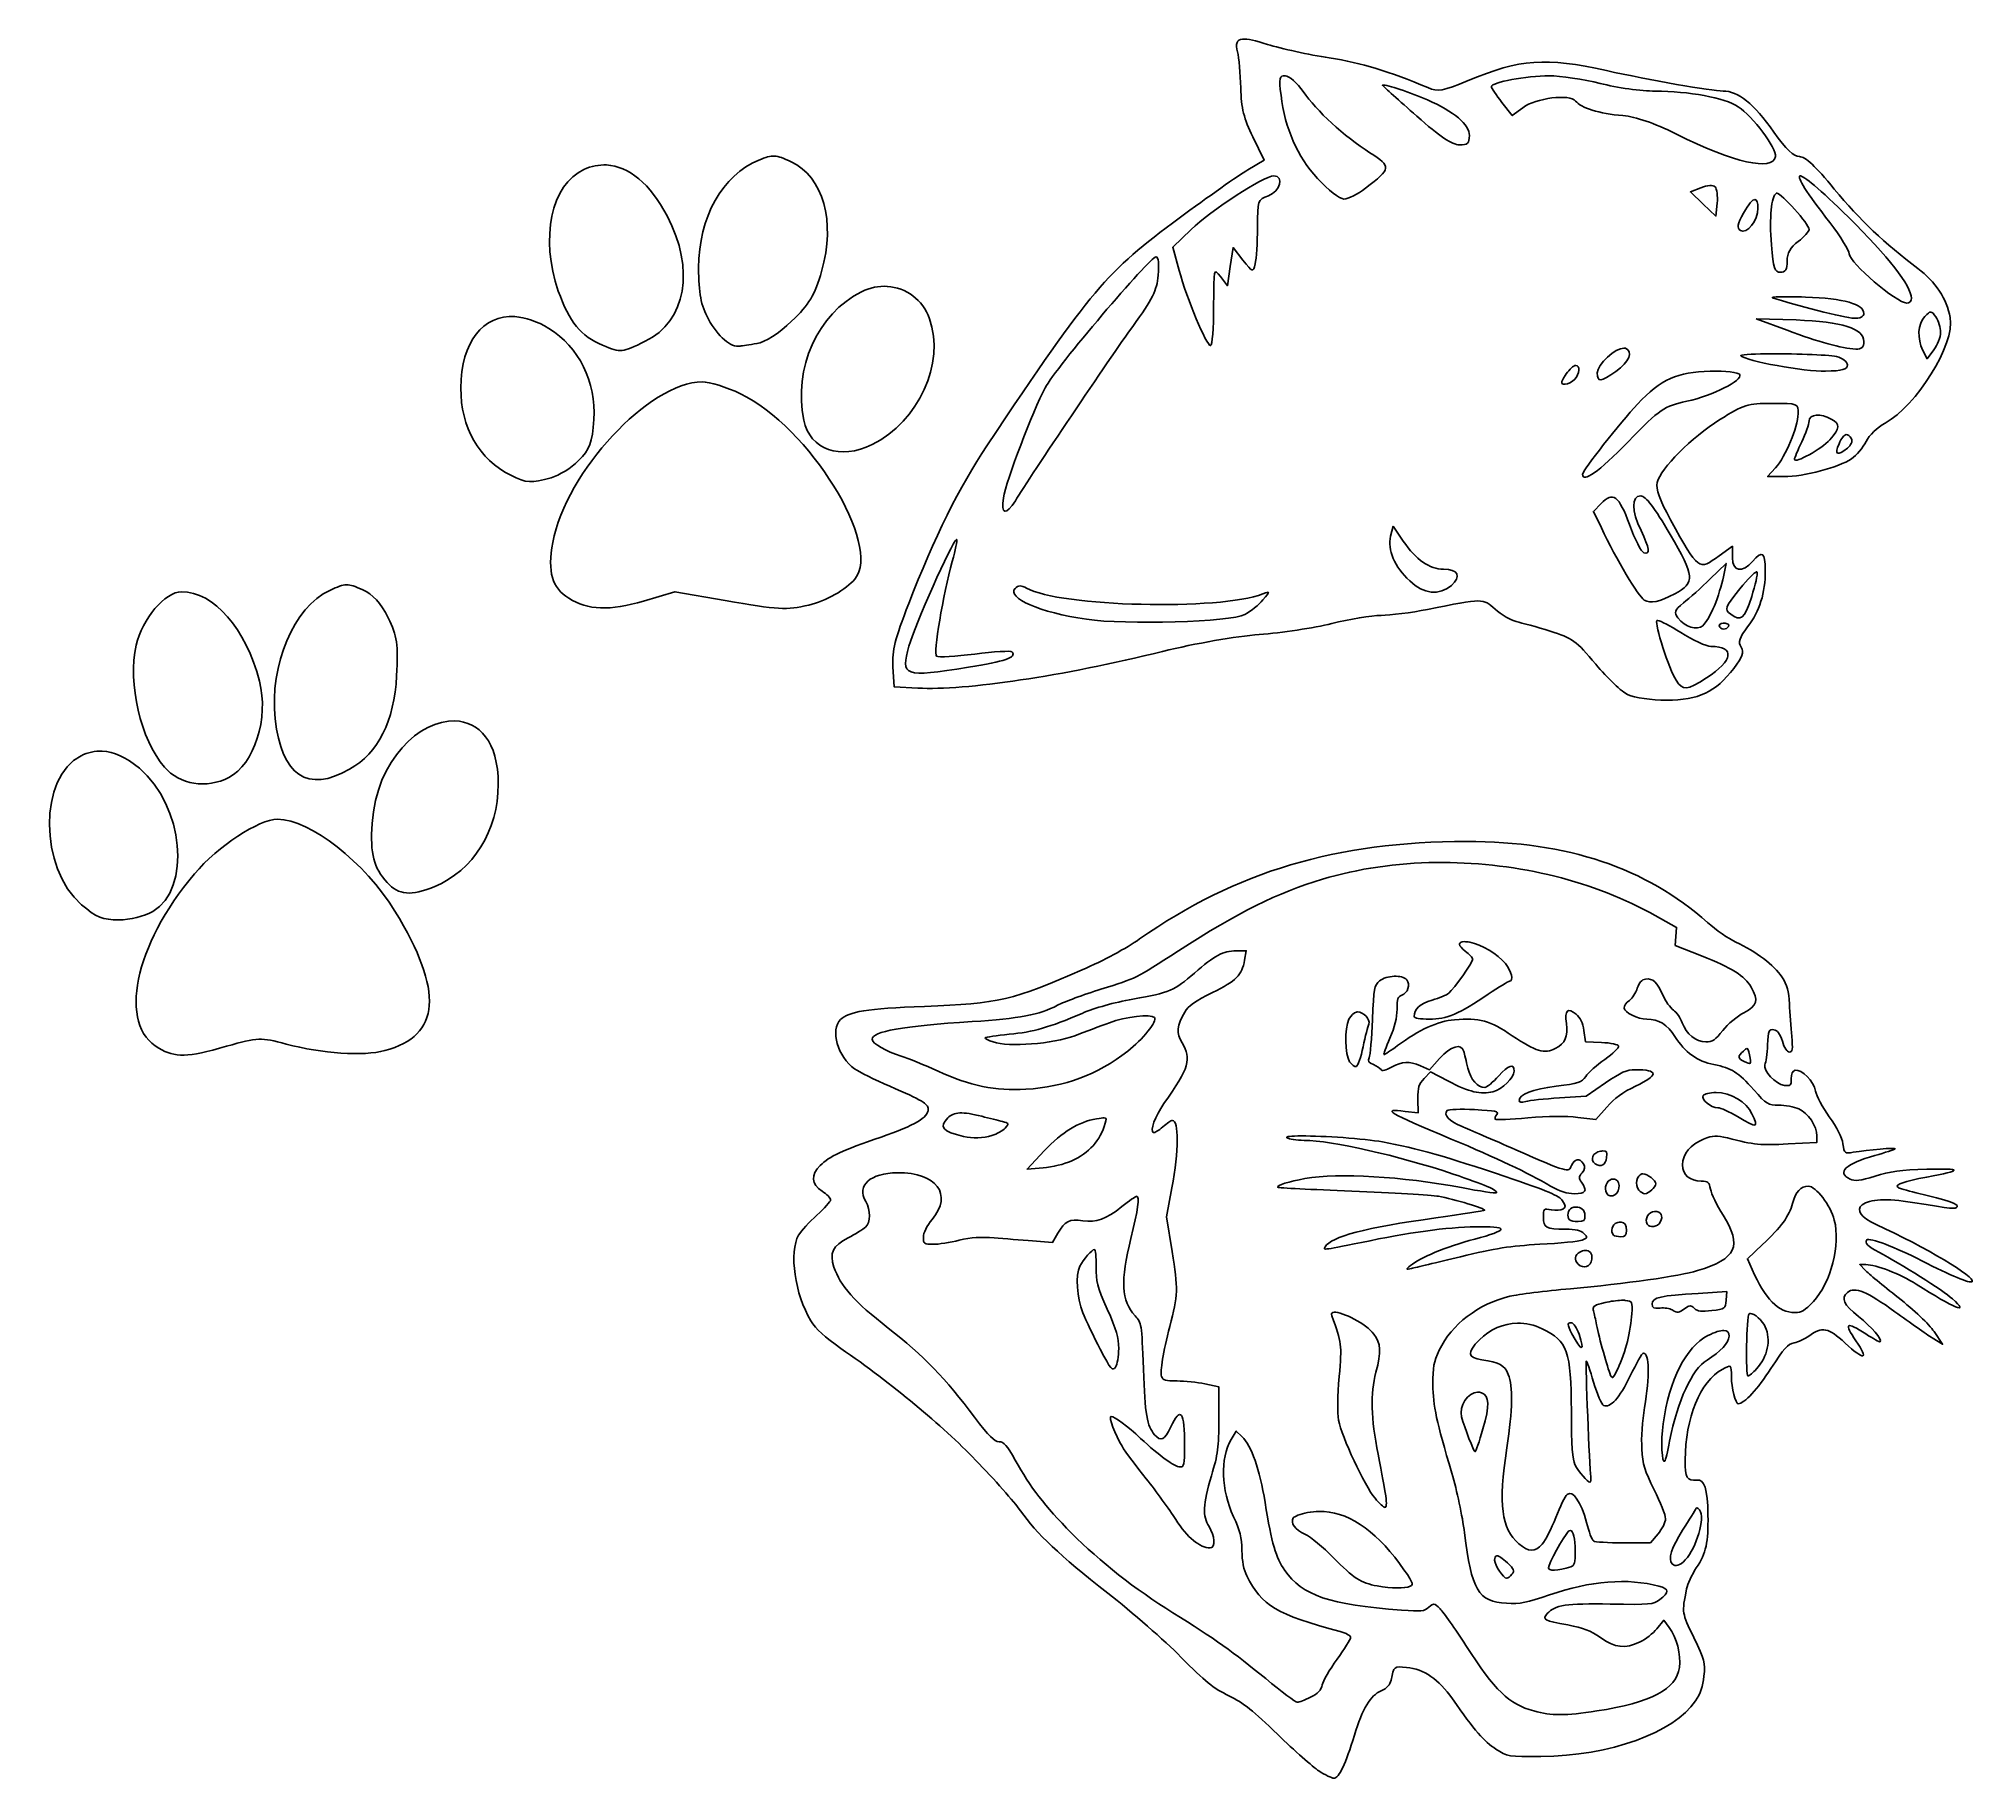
# Model space of a CAD drawing. Header units: centimetres. Extents: x -14.4 to 14.2, y -13.9 to 11.8.
import ezdxf

# ---------------------------------------------------------------- set-up
doc = ezdxf.new("R2010")
doc.units = ezdxf.units.CM
doc.header["$MEASUREMENT"] = 0
doc.layers.add('Layer 1', color=7, linetype='Continuous')

msp = doc.modelspace()

# ---------------------------------------------------------------- linework, layer by layer
at = {"layer": 'Layer 1'}
for points, knots in [([(3.39097, 11.80159), (3.29959, 11.79487), (3.28515, 11.73438), (3.31509, 11.61114), (3.31509, 11.61114), (3.33519, 11.52841), (3.35649, 11.28971), (3.3623, 11.08073), (3.3623, 11.08073), (3.37063, 10.78115), (3.40842, 10.62774), (3.54103, 10.35631), (3.54103, 10.35631), (3.54103, 10.35631), (3.70796, 10.01279), (3.70796, 10.01279), (3.70796, 10.01279), (3.70796, 10.01279), (3.46516, 9.86862), (3.46516, 9.86862), (3.46516, 9.86862), (3.33161, 9.78983), (2.87683, 9.46999), (2.45349, 9.15666), (2.45349, 9.15666), (1.36388, 8.3502), (1.17858, 8.13209), (-0.38762, 5.79444), (-0.38762, 5.79444), (-0.79012, 5.19368), (-1.16584, 4.43307), (-1.54092, 3.46634), (-1.54092, 3.46634), (-1.74642, 2.93669), (-1.78699, 2.7743), (-1.7736, 2.53012), (-1.7736, 2.53012), (-1.7736, 2.53012), (-1.75843, 2.23466), (-1.75843, 2.23466), (-1.75843, 2.23466), (-1.75843, 2.23466), (-1.40772, 2.21508), (-1.40772, 2.21508), (-1.40772, 2.21508), (-0.70086, 2.17789), (0.73244, 2.39293), (2.20732, 2.75617), (2.20732, 2.75617), (2.69698, 2.87676), (3.28965, 2.98083), (3.63715, 3.00713), (3.63715, 3.00713), (3.96358, 3.03184), (4.44534, 3.10418), (4.70615, 3.1691), (4.70615, 3.1691), (4.96696, 3.23402), (5.29474, 3.28904), (5.43455, 3.29013), (5.43455, 3.29013), (5.57436, 3.29122), (5.88171, 3.33004), (6.11911, 3.37734), (6.11911, 3.37734), (6.95468, 3.54382), (6.93454, 3.54473), (7.11898, 3.3809), (7.11898, 3.3809), (7.2116, 3.29863), (7.35328, 3.21561), (7.4326, 3.19757), (7.4326, 3.19757), (7.51192, 3.17953), (7.73699, 3.11687), (7.93338, 3.05696), (7.93338, 3.05696), (8.25708, 2.95821), (8.32082, 2.91233), (8.60614, 2.56927), (8.60614, 2.56927), (8.77925, 2.36113), (8.99452, 2.157), (9.085, 2.1154), (9.085, 2.1154), (9.17547, 2.0738), (9.43065, 2.0378), (9.65322, 2.03708), (9.65322, 2.03708), (10.12508, 2.03557), (10.37581, 2.15459), (10.64466, 2.50697), (10.64466, 2.50697), (10.77557, 2.67855), (10.79825, 2.74378), (10.75257, 2.82023), (10.75257, 2.82023), (10.70706, 2.89638), (10.72639, 2.95862), (10.84868, 3.11925), (10.84868, 3.11925), (11.02865, 3.35566), (11.11003, 3.61527), (11.11003, 3.9558), (11.11003, 3.9558), (11.11003, 4.22456), (11.06669, 4.25546), (10.92118, 4.08573), (10.92118, 4.08573), (10.7703, 3.90974), (10.62442, 3.93683), (10.62442, 4.14091), (10.62442, 4.14091), (10.62442, 4.14091), (10.62442, 4.31), (10.62442, 4.31), (10.62442, 4.31), (10.62442, 4.31), (10.42883, 4.16939), (10.42883, 4.16939), (10.42883, 4.16939), (10.12232, 3.94982), (10.12922, 3.94394), (9.71223, 4.70158), (9.71223, 4.70158), (9.54811, 4.99976), (9.49212, 5.15732), (9.51495, 5.25335), (9.51495, 5.25335), (9.56442, 5.46142), (10.01797, 5.91675), (10.43894, 6.18067), (10.43894, 6.18067), (10.7914, 6.40164), (10.84867, 6.42096), (11.20781, 6.42096), (11.20781, 6.42096), (11.59544, 6.42096), (11.5968, 6.4208), (11.59562, 6.26433), (11.59562, 6.26433), (11.59415, 6.07002), (11.41229, 5.63809), (11.26008, 5.46694), (11.26008, 5.46694), (11.26008, 5.46694), (11.14542, 5.33879), (11.14542, 5.33879), (11.14542, 5.33879), (11.14542, 5.33879), (11.38653, 5.33879), (11.38653, 5.33879), (11.38653, 5.33879), (11.68184, 5.33879), (12.19909, 5.47499), (12.38303, 5.60221), (12.38303, 5.60221), (12.45796, 5.65404), (12.55524, 5.7695), (12.59885, 5.85851), (12.59885, 5.85851), (12.64246, 5.94753), (12.76843, 6.07051), (12.88043, 6.13083), (12.88043, 6.13083), (13.34828, 6.38278), (13.91197, 7.29471), (13.84152, 7.68824), (13.84152, 7.68824), (13.79242, 7.96247), (13.6231, 8.21892), (13.36435, 8.41266), (13.36435, 8.41266), (12.87323, 8.78037), (12.5081, 9.12771), (12.13011, 9.58739), (12.13011, 9.58739), (11.85312, 9.92424), (11.70214, 10.06618), (11.61584, 10.06618), (11.61584, 10.06618), (11.52823, 10.06618), (11.42032, 10.16916), (11.23646, 10.42928), (11.23646, 10.42928), (10.93925, 10.84975), (10.71008, 11.03393), (10.48614, 11.03444), (10.48614, 11.03444), (10.31861, 11.03484), (9.39722, 11.19626), (8.76293, 11.33702), (8.76293, 11.33702), (7.86368, 11.53658), (7.49079, 11.50981), (6.72104, 11.18929), (6.72104, 11.18929), (6.34081, 11.03096), (6.28005, 11.01987), (6.12753, 11.08428), (6.12753, 11.08428), (5.55405, 11.32643), (5.15407, 11.44804), (4.67072, 11.52391), (4.67072, 11.52391), (4.3697, 11.57116), (3.95888, 11.66042), (3.75853, 11.72326), (3.75853, 11.72326), (3.57884, 11.77962), (3.46203, 11.80681), (3.39096, 11.80158), (3.39096, 11.80158), (3.39096, 11.80158), (3.39097, 11.80159), (3.39097, 11.80159)], [0, 0, 0, 0, 0.01818182, 0.01818182, 0.01818182, 0.01818182, 0.03636364, 0.03636364, 0.03636364, 0.03636364, 0.05454545, 0.05454545, 0.05454545, 0.05454545, 0.07272727, 0.07272727, 0.07272727, 0.07272727, 0.09090909, 0.09090909, 0.09090909, 0.09090909, 0.10909091, 0.10909091, 0.10909091, 0.10909091, 0.12727273, 0.12727273, 0.12727273, 0.12727273, 0.14545455, 0.14545455, 0.14545455, 0.14545455, 0.16363636, 0.16363636, 0.16363636, 0.16363636, 0.18181818, 0.18181818, 0.18181818, 0.18181818, 0.2, 0.2, 0.2, 0.2, 0.21818182, 0.21818182, 0.21818182, 0.21818182, 0.23636364, 0.23636364, 0.23636364, 0.23636364, 0.25454545, 0.25454545, 0.25454545, 0.25454545, 0.27272727, 0.27272727, 0.27272727, 0.27272727, 0.29090909, 0.29090909, 0.29090909, 0.29090909, 0.30909091, 0.30909091, 0.30909091, 0.30909091, 0.32727273, 0.32727273, 0.32727273, 0.32727273, 0.34545455, 0.34545455, 0.34545455, 0.34545455, 0.36363636, 0.36363636, 0.36363636, 0.36363636, 0.38181818, 0.38181818, 0.38181818, 0.38181818, 0.4, 0.4, 0.4, 0.4, 0.41818182, 0.41818182, 0.41818182, 0.41818182, 0.43636364, 0.43636364, 0.43636364, 0.43636364, 0.45454545, 0.45454545, 0.45454545, 0.45454545, 0.47272727, 0.47272727, 0.47272727, 0.47272727, 0.49090909, 0.49090909, 0.49090909, 0.49090909, 0.50909091, 0.50909091, 0.50909091, 0.50909091, 0.52727273, 0.52727273, 0.52727273, 0.52727273, 0.54545455, 0.54545455, 0.54545455, 0.54545455, 0.56363636, 0.56363636, 0.56363636, 0.56363636, 0.58181818, 0.58181818, 0.58181818, 0.58181818, 0.6, 0.6, 0.6, 0.6, 0.61818182, 0.61818182, 0.61818182, 0.61818182, 0.63636364, 0.63636364, 0.63636364, 0.63636364, 0.65454545, 0.65454545, 0.65454545, 0.65454545, 0.67272727, 0.67272727, 0.67272727, 0.67272727, 0.69090909, 0.69090909, 0.69090909, 0.69090909, 0.70909091, 0.70909091, 0.70909091, 0.70909091, 0.72727273, 0.72727273, 0.72727273, 0.72727273, 0.74545455, 0.74545455, 0.74545455, 0.74545455, 0.76363636, 0.76363636, 0.76363636, 0.76363636, 0.78181818, 0.78181818, 0.78181818, 0.78181818, 0.8, 0.8, 0.8, 0.8, 0.81818182, 0.81818182, 0.81818182, 0.81818182, 0.83636364, 0.83636364, 0.83636364, 0.83636364, 0.85454545, 0.85454545, 0.85454545, 0.85454545, 0.87272727, 0.87272727, 0.87272727, 0.87272727, 0.89090909, 0.89090909, 0.89090909, 0.89090909, 0.90909091, 0.90909091, 0.90909091, 0.90909091, 0.92727273, 0.92727273, 0.92727273, 0.92727273, 0.94545455, 0.94545455, 0.94545455, 0.94545455, 0.96363636, 0.96363636, 0.96363636, 0.96363636, 1, 1, 1, 1]), ([(4.02158, 11.2605), (4.07734, 11.25976), (4.19559, 11.15368), (4.28461, 11.02555), (4.28461, 11.02555), (4.48188, 10.74164), (4.88817, 10.37002), (5.27099, 10.12314), (5.27099, 10.12314), (5.59214, 9.91603), (5.58918, 9.893), (5.20692, 9.59985), (5.20692, 9.59985), (5.09118, 9.51109), (4.9472, 9.43966), (4.88656, 9.43966), (4.88656, 9.43966), (4.82412, 9.43966), (4.65525, 9.57163), (4.49707, 9.74402), (4.49707, 9.74402), (4.19501, 10.07323), (4.02035, 10.47209), (3.95751, 10.97215), (3.95751, 10.97215), (3.92493, 11.23145), (3.93081, 11.2617), (4.02158, 11.26049), (4.02158, 11.26049), (4.02158, 11.26049), (4.02158, 11.2605), (4.02158, 11.2605)], [0, 0, 0, 0, 0.11111111, 0.11111111, 0.11111111, 0.11111111, 0.22222222, 0.22222222, 0.22222222, 0.22222222, 0.33333333, 0.33333333, 0.33333333, 0.33333333, 0.44444444, 0.44444444, 0.44444444, 0.44444444, 0.55555556, 0.55555556, 0.55555556, 0.55555556, 0.66666667, 0.66666667, 0.66666667, 0.66666667, 0.77777778, 0.77777778, 0.77777778, 0.77777778, 1, 1, 1, 1]), ([(7.91651, 11.2605), (8.08568, 11.26029), (8.42519, 11.20902), (8.67189, 11.14659), (8.67189, 11.14659), (8.91859, 11.08416), (9.2828, 11.0329), (9.48123, 11.03268), (9.48123, 11.03268), (9.98235, 11.03208), (10.5094, 10.93422), (10.71041, 10.80307), (10.71041, 10.80307), (10.92265, 10.6646), (11.28109, 10.18523), (11.26008, 10.06797), (11.26008, 10.06797), (11.21998, 9.84414), (10.65675, 9.97157), (9.7881, 10.40259), (9.7881, 10.40259), (9.46618, 10.56232), (9.20247, 10.65382), (9.00574, 10.67135), (9.00574, 10.67135), (8.65294, 10.7028), (8.38969, 10.78456), (8.30937, 10.88672), (8.30937, 10.88672), (8.22428, 10.99494), (7.72091, 10.93157), (7.5287, 10.78883), (7.5287, 10.78883), (7.5287, 10.78883), (7.37189, 10.67314), (7.37189, 10.67314), (7.37189, 10.67314), (7.37189, 10.67314), (7.22014, 10.86715), (7.22014, 10.86715), (7.22014, 10.86715), (7.13604, 10.9742), (7.06582, 11.07942), (7.06502, 11.10032), (7.06502, 11.10032), (7.06264, 11.16273), (7.58641, 11.26091), (7.91651, 11.26051), (7.91651, 11.26051), (7.91651, 11.26051), (7.91651, 11.2605), (7.91651, 11.2605)], [0, 0, 0, 0, 0.07142857, 0.07142857, 0.07142857, 0.07142857, 0.14285714, 0.14285714, 0.14285714, 0.14285714, 0.21428571, 0.21428571, 0.21428571, 0.21428571, 0.28571429, 0.28571429, 0.28571429, 0.28571429, 0.35714286, 0.35714286, 0.35714286, 0.35714286, 0.42857143, 0.42857143, 0.42857143, 0.42857143, 0.5, 0.5, 0.5, 0.5, 0.57142857, 0.57142857, 0.57142857, 0.57142857, 0.64285714, 0.64285714, 0.64285714, 0.64285714, 0.71428571, 0.71428571, 0.71428571, 0.71428571, 0.78571429, 0.78571429, 0.78571429, 0.78571429, 0.85714286, 0.85714286, 0.85714286, 0.85714286, 1, 1, 1, 1]), ([(5.46321, 11.12345), (5.51733, 11.12853), (5.87103, 11.01263), (6.11911, 10.90452), (6.11911, 10.90452), (6.51559, 10.73176), (6.7396, 10.5412), (6.7396, 10.37589), (6.7396, 10.37589), (6.7396, 10.26129), (6.71312, 10.2375), (6.59122, 10.23884), (6.59122, 10.23884), (6.48694, 10.23999), (6.30039, 10.36519), (5.96398, 10.66245), (5.96398, 10.66245), (5.7007, 10.8951), (5.47458, 11.09897), (5.45983, 11.11454), (5.45983, 11.11454), (5.45411, 11.12058), (5.45547, 11.12271), (5.4632, 11.12344), (5.4632, 11.12344), (5.4632, 11.12344), (5.46321, 11.12345), (5.46321, 11.12345)], [0, 0, 0, 0, 0.125, 0.125, 0.125, 0.125, 0.25, 0.25, 0.25, 0.25, 0.375, 0.375, 0.375, 0.375, 0.5, 0.5, 0.5, 0.5, 0.625, 0.625, 0.625, 0.625, 0.75, 0.75, 0.75, 0.75, 1, 1, 1, 1]), ([(-3.5245, 10.07365), (-3.45896, 10.07032), (-3.3902, 10.04274), (-3.27892, 9.99084), (-3.27892, 9.99084), (-2.8029, 9.76883), (-2.61856, 9.10914), (-2.82799, 8.37099), (-2.82799, 8.37099), (-2.92734, 8.02083), (-3.0116, 7.88275), (-3.27045, 7.6358), (-3.27045, 7.6358), (-3.46074, 7.45425), (-3.66642, 7.32111), (-3.78277, 7.30456), (-3.78277, 7.30456), (-3.88994, 7.28932), (-4.00219, 7.27151), (-4.03258, 7.26618), (-4.03258, 7.26618), (-4.16453, 7.24306), (-4.36129, 7.41151), (-4.49833, 7.66407), (-4.49833, 7.66407), (-4.61213, 7.87381), (-4.64508, 8.04842), (-4.64441, 8.42148), (-4.64441, 8.42148), (-4.64312, 9.17257), (-4.29626, 9.79354), (-3.75314, 10.01507), (-3.75314, 10.01507), (-3.65235, 10.05618), (-3.59004, 10.07698), (-3.5245, 10.07364), (-3.5245, 10.07364), (-3.5245, 10.07364), (-3.5245, 10.07365), (-3.5245, 10.07365)], [0, 0, 0, 0, 0.09090909, 0.09090909, 0.09090909, 0.09090909, 0.18181818, 0.18181818, 0.18181818, 0.18181818, 0.27272727, 0.27272727, 0.27272727, 0.27272727, 0.36363636, 0.36363636, 0.36363636, 0.36363636, 0.45454545, 0.45454545, 0.45454545, 0.45454545, 0.54545455, 0.54545455, 0.54545455, 0.54545455, 0.63636364, 0.63636364, 0.63636364, 0.63636364, 0.72727273, 0.72727273, 0.72727273, 0.72727273, 0.81818182, 0.81818182, 0.81818182, 0.81818182, 1, 1, 1, 1]), ([(-6.00567, 9.94237), (-5.67617, 9.92564), (-5.35904, 9.66354), (-5.11016, 9.19102), (-5.11016, 9.19102), (-4.69553, 8.4038), (-4.82986, 7.62856), (-5.43195, 7.3389), (-5.43195, 7.3389), (-5.78782, 7.16769), (-5.78247, 7.16636), (-6.06283, 7.28033), (-6.06283, 7.28033), (-6.38031, 7.40939), (-6.55775, 7.62641), (-6.71699, 8.08016), (-6.71699, 8.08016), (-6.98984, 8.85762), (-6.82107, 9.65705), (-6.33804, 9.87573), (-6.33804, 9.87573), (-6.22788, 9.9256), (-6.1155, 9.94796), (-6.00567, 9.94238), (-6.00567, 9.94238), (-6.00567, 9.94238), (-6.00567, 9.94237), (-6.00567, 9.94237)], [0, 0, 0, 0, 0.125, 0.125, 0.125, 0.125, 0.25, 0.25, 0.25, 0.25, 0.375, 0.375, 0.375, 0.375, 0.5, 0.5, 0.5, 0.5, 0.625, 0.625, 0.625, 0.625, 0.75, 0.75, 0.75, 0.75, 1, 1, 1, 1]), ([(3.85128, 9.78141), (4.00792, 9.78141), (3.94577, 9.55166), (3.77203, 9.48773), (3.77203, 9.48773), (3.61263, 9.42907), (3.61089, 9.42077), (3.61016, 9.01962), (3.61016, 9.01962), (3.60976, 8.79557), (3.59476, 8.55431), (3.57644, 8.48209), (3.57644, 8.48209), (3.54353, 8.3524), (3.54121, 8.3519), (3.39603, 8.53549), (3.39603, 8.53549), (3.39603, 8.53549), (3.24934, 8.72238), (3.24934, 8.72238), (3.24934, 8.72238), (3.24934, 8.72238), (3.20887, 8.44116), (3.20887, 8.44116), (3.20887, 8.44116), (3.20887, 8.44116), (3.1684, 8.15816), (3.1684, 8.15816), (3.1684, 8.15816), (3.1684, 8.15816), (3.06555, 8.29343), (3.06555, 8.29343), (3.06555, 8.29343), (2.96304, 8.42707), (2.9627, 8.42523), (2.9627, 7.85024), (2.9627, 7.85024), (2.9627, 7.53351), (2.94288, 7.27533), (2.91717, 7.27533), (2.91717, 7.27533), (2.85513, 7.27533), (2.56897, 7.95725), (2.4518, 8.38598), (2.4518, 8.38598), (2.4518, 8.38598), (2.35906, 8.72594), (2.35906, 8.72594), (2.35906, 8.72594), (2.35906, 8.72594), (2.63052, 8.98936), (2.63052, 8.98936), (2.63052, 8.98936), (2.91602, 9.26648), (3.70893, 9.78141), (3.85127, 9.78141), (3.85127, 9.78141), (3.85127, 9.78141), (3.85128, 9.78141), (3.85128, 9.78141)], [0, 0, 0, 0, 0.0625, 0.0625, 0.0625, 0.0625, 0.125, 0.125, 0.125, 0.125, 0.1875, 0.1875, 0.1875, 0.1875, 0.25, 0.25, 0.25, 0.25, 0.3125, 0.3125, 0.3125, 0.3125, 0.375, 0.375, 0.375, 0.375, 0.4375, 0.4375, 0.4375, 0.4375, 0.5, 0.5, 0.5, 0.5, 0.5625, 0.5625, 0.5625, 0.5625, 0.625, 0.625, 0.625, 0.625, 0.6875, 0.6875, 0.6875, 0.6875, 0.75, 0.75, 0.75, 0.75, 0.8125, 0.8125, 0.8125, 0.8125, 0.875, 0.875, 0.875, 0.875, 1, 1, 1, 1]), ([(11.6226, 9.77963), (11.67008, 9.79293), (11.91031, 9.59039), (12.3392, 9.16913), (12.3392, 9.16913), (12.92046, 8.59822), (13.26825, 8.14991), (13.26825, 7.97482), (13.26825, 7.97482), (13.26825, 7.93396), (13.2379, 7.90162), (13.20081, 7.90184), (13.20081, 7.90184), (13.05091, 7.90267), (12.35101, 8.50074), (12.35101, 8.62804), (12.35101, 8.62804), (12.35101, 8.6756), (12.22167, 8.8837), (12.06269, 9.09081), (12.06269, 9.09081), (11.72064, 9.5364), (11.57513, 9.76633), (11.62261, 9.77963), (11.62261, 9.77963), (11.62261, 9.77963), (11.6226, 9.77963), (11.6226, 9.77963)], [0, 0, 0, 0, 0.125, 0.125, 0.125, 0.125, 0.25, 0.25, 0.25, 0.25, 0.375, 0.375, 0.375, 0.375, 0.5, 0.5, 0.5, 0.5, 0.625, 0.625, 0.625, 0.625, 0.75, 0.75, 0.75, 0.75, 1, 1, 1, 1]), ([(10.28888, 9.63902), (10.32496, 9.64103), (10.35338, 9.63501), (10.36813, 9.61944), (10.36813, 9.61944), (10.39513, 9.59093), (10.40975, 9.4822), (10.40017, 9.37737), (10.40017, 9.37737), (10.40017, 9.37737), (10.38162, 9.18692), (10.38162, 9.18692), (10.38162, 9.18692), (10.38162, 9.18692), (10.19277, 9.36491), (10.19277, 9.36491), (10.19277, 9.36491), (10.19277, 9.36491), (10.00392, 9.54468), (10.00392, 9.54468), (10.00392, 9.54468), (10.00392, 9.54468), (10.16073, 9.60698), (10.16073, 9.60698), (10.16073, 9.60698), (10.20794, 9.626), (10.2528, 9.63701), (10.28888, 9.63902)], [0, 0, 0, 0, 0.125, 0.125, 0.125, 0.125, 0.25, 0.25, 0.25, 0.25, 0.375, 0.375, 0.375, 0.375, 0.5, 0.5, 0.5, 0.5, 0.625, 0.625, 0.625, 0.625, 0.75, 0.75, 0.75, 0.75, 1, 1, 1, 1]), ([(11.27863, 9.52689), (11.34682, 9.5261), (11.75749, 9.06899), (11.75749, 8.98936), (11.75749, 8.98936), (11.75749, 8.95947), (11.68465, 8.88007), (11.59562, 8.81315), (11.59562, 8.81315), (11.47878, 8.72533), (11.43375, 8.64356), (11.43375, 8.52303), (11.43375, 8.52303), (11.43375, 8.39836), (11.40899, 8.3575), (11.33427, 8.3575), (11.33427, 8.3575), (11.24918, 8.3575), (11.22844, 8.41693), (11.20107, 8.76154), (11.20107, 8.76154), (11.16862, 9.17011), (11.19839, 9.47607), (11.27357, 9.52511), (11.27357, 9.52511), (11.27503, 9.52606), (11.27643, 9.52691), (11.27863, 9.52689)], [0, 0, 0, 0, 0.125, 0.125, 0.125, 0.125, 0.25, 0.25, 0.25, 0.25, 0.375, 0.375, 0.375, 0.375, 0.5, 0.5, 0.5, 0.5, 0.625, 0.625, 0.625, 0.625, 0.75, 0.75, 0.75, 0.75, 1, 1, 1, 1]), ([(10.95827, 9.43255), (10.9866, 9.43146), (11.00211, 9.38788), (11.00211, 9.30262), (11.00211, 9.30262), (11.00211, 9.12187), (10.83552, 8.91209), (10.74245, 8.97512), (10.74245, 8.97512), (10.6865, 9.01301), (10.69741, 9.06637), (10.78966, 9.23142), (10.78966, 9.23142), (10.86517, 9.36653), (10.92184, 9.43395), (10.95827, 9.43255)], [0, 0, 0, 0, 0.2, 0.2, 0.2, 0.2, 0.4, 0.4, 0.4, 0.4, 0.6, 0.6, 0.6, 0.6, 1, 1, 1, 1]), ([(2.1129, 8.58532), (2.14641, 8.58532), (2.15821, 8.47739), (2.14325, 8.313), (2.14325, 8.313), (2.12258, 8.08594), (2.06123, 7.9627), (1.76725, 7.55833), (1.76725, 7.55833), (1.44314, 7.11252), (0.25353, 5.34545), (0.03392, 4.98283), (0.03392, 4.98283), (-0.10087, 4.76026), (-0.18667, 4.78051), (-0.14312, 5.02555), (-0.14312, 5.02555), (-0.09759, 5.28174), (0.28957, 6.30256), (0.474, 6.65237), (0.474, 6.65237), (0.6258, 6.9403), (2.0207, 8.58533), (2.11291, 8.58533), (2.11291, 8.58533), (2.11291, 8.58533), (2.1129, 8.58532), (2.1129, 8.58532)], [0, 0, 0, 0, 0.125, 0.125, 0.125, 0.125, 0.25, 0.25, 0.25, 0.25, 0.375, 0.375, 0.375, 0.375, 0.5, 0.5, 0.5, 0.5, 0.625, 0.625, 0.625, 0.625, 0.75, 0.75, 0.75, 0.75, 1, 1, 1, 1]), ([(-1.8584, 8.14882), (-1.58245, 8.13059), (-1.33119, 7.95349), (-1.23387, 7.67216), (-1.23387, 7.67216), (-1.00421, 7.00825), (-1.39002, 6.16074), (-2.08068, 5.81398), (-2.08068, 5.81398), (-2.55234, 5.57717), (-2.99899, 5.73491), (-3.09051, 6.17148), (-3.09051, 6.17148), (-3.25096, 6.93688), (-2.88728, 7.74521), (-2.23734, 8.07006), (-2.23734, 8.07006), (-2.11414, 8.13164), (-1.98382, 8.15711), (-1.85839, 8.14883), (-1.85839, 8.14883), (-1.85839, 8.14883), (-1.8584, 8.14882), (-1.8584, 8.14882)], [0, 0, 0, 0, 0.14285714, 0.14285714, 0.14285714, 0.14285714, 0.28571429, 0.28571429, 0.28571429, 0.28571429, 0.42857143, 0.42857143, 0.42857143, 0.42857143, 0.57142857, 0.57142857, 0.57142857, 0.57142857, 0.71428571, 0.71428571, 0.71428571, 0.71428571, 1, 1, 1, 1]), ([(-7.35846, 7.70245), (-7.20317, 7.69283), (-7.03338, 7.63491), (-6.85461, 7.52673), (-6.85461, 7.52673), (-6.4126, 7.25927), (-6.15482, 6.7383), (-6.19198, 6.18157), (-6.19198, 6.18157), (-6.21497, 5.83712), (-6.25212, 5.74133), (-6.4185, 5.57564), (-6.4185, 5.57564), (-6.52716, 5.46744), (-6.70756, 5.35457), (-6.82074, 5.32317), (-6.82074, 5.32317), (-7.12161, 5.23969), (-7.1806, 5.24198), (-7.41986, 5.35953), (-7.41986, 5.35953), (-7.88507, 5.58808), (-8.16008, 6.07061), (-8.15659, 6.64814), (-8.15659, 6.64814), (-8.15242, 7.33743), (-7.82433, 7.73131), (-7.35847, 7.70246), (-7.35847, 7.70246), (-7.35847, 7.70246), (-7.35846, 7.70245), (-7.35846, 7.70245)], [0, 0, 0, 0, 0.11111111, 0.11111111, 0.11111111, 0.11111111, 0.22222222, 0.22222222, 0.22222222, 0.22222222, 0.33333333, 0.33333333, 0.33333333, 0.33333333, 0.44444444, 0.44444444, 0.44444444, 0.44444444, 0.55555556, 0.55555556, 0.55555556, 0.55555556, 0.66666667, 0.66666667, 0.66666667, 0.66666667, 0.77777778, 0.77777778, 0.77777778, 0.77777778, 1, 1, 1, 1]), ([(11.32753, 7.99618), (11.41555, 7.99765), (11.54774, 7.99642), (11.70354, 7.99084), (11.70354, 7.99084), (12.27634, 7.97036), (12.56683, 7.88822), (12.56683, 7.74877), (12.56683, 7.74877), (12.56683, 7.70267), (12.5081, 7.67548), (12.41845, 7.67757), (12.41845, 7.67757), (12.29553, 7.68044), (11.51589, 7.8776), (11.21793, 7.98193), (11.21793, 7.98193), (11.19567, 7.98972), (11.23951, 7.9947), (11.32753, 7.99617), (11.32753, 7.99617), (11.32753, 7.99617), (11.32753, 7.99618), (11.32753, 7.99618)], [0, 0, 0, 0, 0.14285714, 0.14285714, 0.14285714, 0.14285714, 0.28571429, 0.28571429, 0.28571429, 0.28571429, 0.42857143, 0.42857143, 0.42857143, 0.42857143, 0.57142857, 0.57142857, 0.57142857, 0.57142857, 0.71428571, 0.71428571, 0.71428571, 0.71428571, 1, 1, 1, 1]), ([(13.55489, 7.77013), (13.5764, 7.76923), (13.59577, 7.74524), (13.62908, 7.69715), (13.62908, 7.69715), (13.66818, 7.6407), (13.6999, 7.53818), (13.6999, 7.46932), (13.6999, 7.46932), (13.6999, 7.40046), (13.65571, 7.28509), (13.60042, 7.21302), (13.60042, 7.21302), (13.60042, 7.21302), (13.49925, 7.08131), (13.49925, 7.08131), (13.49925, 7.08131), (13.49925, 7.08131), (13.43855, 7.20234), (13.43855, 7.20234), (13.43855, 7.20234), (13.35032, 7.37637), (13.36225, 7.59347), (13.46721, 7.70427), (13.46721, 7.70427), (13.50974, 7.74916), (13.53338, 7.77103), (13.55489, 7.77013)], [0, 0, 0, 0, 0.125, 0.125, 0.125, 0.125, 0.25, 0.25, 0.25, 0.25, 0.375, 0.375, 0.375, 0.375, 0.5, 0.5, 0.5, 0.5, 0.625, 0.625, 0.625, 0.625, 0.75, 0.75, 0.75, 0.75, 1, 1, 1, 1]), ([(10.97513, 7.67224), (10.97513, 7.67224), (11.56864, 7.65266), (11.56864, 7.65266), (11.56864, 7.65266), (12.2427, 7.63099), (12.56682, 7.5275), (12.56682, 7.33406), (12.56682, 7.33406), (12.56682, 7.24904), (12.53378, 7.21916), (12.44542, 7.22371), (12.44542, 7.22371), (12.23284, 7.23464), (11.90552, 7.32506), (11.43375, 7.50137), (11.43375, 7.50137), (11.43375, 7.50137), (10.97513, 7.67224), (10.97513, 7.67224)], [0, 0, 0, 0, 0.16666667, 0.16666667, 0.16666667, 0.16666667, 0.33333333, 0.33333333, 0.33333333, 0.33333333, 0.5, 0.5, 0.5, 0.5, 0.66666667, 0.66666667, 0.66666667, 0.66666667, 1, 1, 1, 1]), ([(9.02261, 7.23795), (9.03063, 7.23765), (9.03801, 7.23703), (9.04453, 7.23439), (9.04453, 7.23439), (9.16401, 7.18599), (9.10066, 7.03334), (8.9029, 6.89265), (8.9029, 6.89265), (8.67972, 6.73389), (8.62806, 6.72906), (8.62806, 6.87129), (8.62806, 6.87129), (8.62806, 6.99594), (8.90236, 7.24251), (9.02261, 7.23795)], [0, 0, 0, 0, 0.2, 0.2, 0.2, 0.2, 0.4, 0.4, 0.4, 0.4, 0.6, 0.6, 0.6, 0.6, 1, 1, 1, 1]), ([(11.12014, 7.15251), (11.49236, 7.15619), (12.02812, 7.14183), (12.16216, 7.11157), (12.16216, 7.11157), (12.25411, 7.09081), (12.32403, 7.03697), (12.32403, 6.98876), (12.32403, 6.98876), (12.32403, 6.92388), (12.24778, 6.90228), (12.0003, 6.89621), (12.0003, 6.89621), (11.69167, 6.88864), (10.82216, 7.04702), (10.7492, 7.12404), (10.7492, 7.12404), (10.73258, 7.14158), (10.89681, 7.15031), (11.12015, 7.15252), (11.12015, 7.15252), (11.12015, 7.15252), (11.12014, 7.15251), (11.12014, 7.15251)], [0, 0, 0, 0, 0.14285714, 0.14285714, 0.14285714, 0.14285714, 0.28571429, 0.28571429, 0.28571429, 0.28571429, 0.42857143, 0.42857143, 0.42857143, 0.42857143, 0.57142857, 0.57142857, 0.57142857, 0.57142857, 0.71428571, 0.71428571, 0.71428571, 0.71428571, 1, 1, 1, 1]), ([(8.31106, 6.97986), (8.37847, 6.98746), (8.37193, 6.85545), (8.2942, 6.77339), (8.2942, 6.77339), (8.25859, 6.7358), (8.19476, 6.70575), (8.15257, 6.70575), (8.15257, 6.70575), (8.08683, 6.70575), (8.08687, 6.7232), (8.15426, 6.83034), (8.15426, 6.83034), (8.19751, 6.89911), (8.26134, 6.96591), (8.29589, 6.97807), (8.29589, 6.97807), (8.30104, 6.97988), (8.30657, 6.97934), (8.31107, 6.97985), (8.31107, 6.97985), (8.31107, 6.97985), (8.31106, 6.97986), (8.31106, 6.97986)], [0, 0, 0, 0, 0.14285714, 0.14285714, 0.14285714, 0.14285714, 0.28571429, 0.28571429, 0.28571429, 0.28571429, 0.42857143, 0.42857143, 0.42857143, 0.42857143, 0.57142857, 0.57142857, 0.57142857, 0.57142857, 0.71428571, 0.71428571, 0.71428571, 0.71428571, 1, 1, 1, 1]), ([(10.29562, 6.89621), (10.5215, 6.90119), (10.71749, 6.87887), (10.73232, 6.84815), (10.73232, 6.84815), (10.77566, 6.75844), (10.33883, 6.53712), (9.94996, 6.45123), (9.94996, 6.45123), (9.60595, 6.37525), (9.57048, 6.35076), (9.08498, 5.85497), (9.08498, 5.85497), (8.64798, 5.4087), (8.41222, 5.24014), (8.41222, 5.3744), (8.41222, 5.3744), (8.41222, 5.43211), (8.967, 6.13894), (9.22493, 6.4103), (9.22493, 6.4103), (9.57348, 6.777), (9.8108, 6.88552), (10.29561, 6.89621), (10.29561, 6.89621), (10.29561, 6.89621), (10.29562, 6.89621), (10.29562, 6.89621)], [0, 0, 0, 0, 0.125, 0.125, 0.125, 0.125, 0.25, 0.25, 0.25, 0.25, 0.375, 0.375, 0.375, 0.375, 0.5, 0.5, 0.5, 0.5, 0.625, 0.625, 0.625, 0.625, 0.75, 0.75, 0.75, 0.75, 1, 1, 1, 1]), ([(-4.59361, 6.73902), (-4.48555, 6.7398), (-4.23162, 6.66106), (-4.02836, 6.5633), (-4.02836, 6.5633), (-3.00876, 6.07294), (-1.93037, 4.32795), (-2.33685, 3.82652), (-2.33685, 3.82652), (-2.46216, 3.67193), (-2.77039, 3.49805), (-3.0143, 3.44277), (-3.0143, 3.44277), (-3.35505, 3.36553), (-3.46246, 3.37089), (-4.25277, 3.50942), (-4.25277, 3.50942), (-4.25277, 3.50942), (-4.99373, 3.63868), (-4.99373, 3.63868), (-4.99373, 3.63868), (-4.99373, 3.63868), (-5.45736, 3.50134), (-5.45736, 3.50134), (-5.45736, 3.50134), (-5.95857, 3.35335), (-6.28085, 3.3657), (-6.56245, 3.54174), (-6.56245, 3.54174), (-6.81188, 3.69766), (-6.87845, 3.92907), (-6.79744, 4.36782), (-6.79744, 4.36782), (-6.60498, 5.41021), (-5.37449, 6.73338), (-4.5936, 6.73902), (-4.5936, 6.73902), (-4.5936, 6.73902), (-4.59361, 6.73902), (-4.59361, 6.73902)], [0, 0, 0, 0, 0.09090909, 0.09090909, 0.09090909, 0.09090909, 0.18181818, 0.18181818, 0.18181818, 0.18181818, 0.27272727, 0.27272727, 0.27272727, 0.27272727, 0.36363636, 0.36363636, 0.36363636, 0.36363636, 0.45454545, 0.45454545, 0.45454545, 0.45454545, 0.54545455, 0.54545455, 0.54545455, 0.54545455, 0.63636364, 0.63636364, 0.63636364, 0.63636364, 0.72727273, 0.72727273, 0.72727273, 0.72727273, 0.81818182, 0.81818182, 0.81818182, 0.81818182, 1, 1, 1, 1]), ([(11.86372, 6.24655), (11.92616, 6.25203), (12.00708, 6.23339), (12.0846, 6.18959), (12.0846, 6.18959), (12.22029, 6.11293), (12.21705, 6.05928), (12.06268, 5.88345), (12.06268, 5.88345), (11.94395, 5.74821), (11.54167, 5.52529), (11.54167, 5.59511), (11.54167, 5.59511), (11.54167, 5.61244), (11.59023, 5.72861), (11.64958, 5.85141), (11.64958, 5.85141), (11.70893, 5.97422), (11.75749, 6.11287), (11.75749, 6.16111), (11.75749, 6.16111), (11.75749, 6.21171), (11.80128, 6.24106), (11.86372, 6.24654), (11.86372, 6.24654), (11.86372, 6.24654), (11.86372, 6.24655), (11.86372, 6.24655)], [0, 0, 0, 0, 0.125, 0.125, 0.125, 0.125, 0.25, 0.25, 0.25, 0.25, 0.375, 0.375, 0.375, 0.375, 0.5, 0.5, 0.5, 0.5, 0.625, 0.625, 0.625, 0.625, 0.75, 0.75, 0.75, 0.75, 1, 1, 1, 1]), ([(12.30548, 5.95998), (12.33172, 5.96397), (12.35688, 5.94415), (12.38304, 5.89946), (12.38304, 5.89946), (12.40416, 5.86338), (12.37706, 5.79931), (12.32234, 5.75707), (12.32234, 5.75707), (12.17282, 5.64166), (12.13078, 5.66429), (12.19925, 5.82293), (12.19925, 5.82293), (12.23688, 5.91012), (12.27174, 5.95485), (12.30547, 5.95998), (12.30547, 5.95998), (12.30547, 5.95998), (12.30548, 5.95998), (12.30548, 5.95998)], [0, 0, 0, 0, 0.16666667, 0.16666667, 0.16666667, 0.16666667, 0.33333333, 0.33333333, 0.33333333, 0.33333333, 0.5, 0.5, 0.5, 0.5, 0.66666667, 0.66666667, 0.66666667, 0.66666667, 1, 1, 1, 1]), ([(9.27047, 5.05402), (9.34276, 5.05402), (9.47267, 4.8839), (9.70549, 4.48623), (9.70549, 4.48623), (10.06873, 3.8658), (10.07601, 3.77147), (9.77293, 3.60874), (9.77293, 3.60874), (9.54097, 3.48419), (9.41709, 3.4585), (9.32274, 3.51619), (9.32274, 3.51619), (9.23636, 3.569), (8.91392, 4.11183), (8.68876, 4.58235), (8.68876, 4.58235), (8.68876, 4.58235), (8.57242, 4.82442), (8.57242, 4.82442), (8.57242, 4.82442), (8.57242, 4.82442), (8.68539, 4.94189), (8.68539, 4.94189), (8.68539, 4.94189), (8.85897, 5.12512), (8.94962, 5.05747), (9.10523, 4.63041), (9.10523, 4.63041), (9.1842, 4.41368), (9.2789, 4.22691), (9.31599, 4.21392), (9.31599, 4.21392), (9.41245, 4.18012), (9.3995, 4.2849), (9.27552, 4.54142), (9.27552, 4.54142), (9.13437, 4.83347), (9.13209, 5.05403), (9.27046, 5.05403), (9.27046, 5.05403), (9.27046, 5.05403), (9.27047, 5.05402), (9.27047, 5.05402)], [0, 0, 0, 0, 0.08333333, 0.08333333, 0.08333333, 0.08333333, 0.16666667, 0.16666667, 0.16666667, 0.16666667, 0.25, 0.25, 0.25, 0.25, 0.33333333, 0.33333333, 0.33333333, 0.33333333, 0.41666667, 0.41666667, 0.41666667, 0.41666667, 0.5, 0.5, 0.5, 0.5, 0.58333333, 0.58333333, 0.58333333, 0.58333333, 0.66666667, 0.66666667, 0.66666667, 0.66666667, 0.75, 0.75, 0.75, 0.75, 0.83333333, 0.83333333, 0.83333333, 0.83333333, 1, 1, 1, 1]), ([(5.61159, 4.60727), (5.61159, 4.60727), (5.76334, 4.38656), (5.76334, 4.38656), (5.76334, 4.38656), (5.95404, 4.10867), (6.15066, 3.97185), (6.35685, 3.97185), (6.35685, 3.97185), (6.57163, 3.97185), (6.62478, 3.86292), (6.47319, 3.73334), (6.47319, 3.73334), (6.29176, 3.57826), (6.07072, 3.60181), (5.85776, 3.7992), (5.85776, 3.7992), (5.63567, 4.00504), (5.52831, 4.25822), (5.57618, 4.45954), (5.57618, 4.45954), (5.57618, 4.45954), (5.61159, 4.60727), (5.61159, 4.60727)], [0, 0, 0, 0, 0.14285714, 0.14285714, 0.14285714, 0.14285714, 0.28571429, 0.28571429, 0.28571429, 0.28571429, 0.42857143, 0.42857143, 0.42857143, 0.42857143, 0.57142857, 0.57142857, 0.57142857, 0.57142857, 0.71428571, 0.71428571, 0.71428571, 0.71428571, 1, 1, 1, 1]), ([(-0.83781, 4.4097), (-0.83563, 4.41104), (-0.83389, 4.41091), (-0.83275, 4.4097), (-0.83275, 4.4097), (-0.82205, 4.39841), (-0.85193, 4.2531), (-0.89851, 4.08754), (-0.89851, 4.08754), (-1.03396, 3.60606), (-1.18053, 2.71827), (-1.12951, 2.68499), (-1.12951, 2.68499), (-1.1038, 2.66821), (-0.85058, 2.68298), (-0.56635, 2.71881), (-0.56635, 2.71881), (-0.28212, 2.75463), (-0.03432, 2.76947), (-0.01668, 2.75085), (-0.01668, 2.75085), (0.05898, 2.67098), (-0.12131, 2.60681), (-0.65909, 2.52302), (-0.65909, 2.52302), (-1.62447, 2.37262), (-1.66089, 2.38643), (-1.53756, 2.83628), (-1.53756, 2.83628), (-1.45513, 3.13695), (-0.90536, 4.36812), (-0.83782, 4.4097), (-0.83782, 4.4097), (-0.83782, 4.4097), (-0.83781, 4.4097), (-0.83781, 4.4097)], [0, 0, 0, 0, 0.1, 0.1, 0.1, 0.1, 0.2, 0.2, 0.2, 0.2, 0.3, 0.3, 0.3, 0.3, 0.4, 0.4, 0.4, 0.4, 0.5, 0.5, 0.5, 0.5, 0.6, 0.6, 0.6, 0.6, 0.7, 0.7, 0.7, 0.7, 0.8, 0.8, 0.8, 0.8, 1, 1, 1, 1]), ([(10.53168, 4.05728), (10.53168, 4.05728), (10.49121, 3.85793), (10.49121, 3.85793), (10.49121, 3.85793), (10.46939, 3.74829), (10.40953, 3.55606), (10.35801, 3.43076), (10.35801, 3.43076), (10.30649, 3.30546), (10.22963, 3.17263), (10.18771, 3.13708), (10.18771, 3.13708), (10.09945, 3.06223), (9.92717, 3.11664), (9.82014, 3.25277), (9.82014, 3.25277), (9.75754, 3.3324), (9.7686, 3.36344), (9.90276, 3.47348), (9.90276, 3.47348), (9.98815, 3.54351), (10.16553, 3.70211), (10.29563, 3.82768), (10.29563, 3.82768), (10.29563, 3.82768), (10.53169, 4.05729), (10.53169, 4.05729), (10.53169, 4.05729), (10.53169, 4.05729), (10.53168, 4.05728), (10.53168, 4.05728)], [0, 0, 0, 0, 0.11111111, 0.11111111, 0.11111111, 0.11111111, 0.22222222, 0.22222222, 0.22222222, 0.22222222, 0.33333333, 0.33333333, 0.33333333, 0.33333333, 0.44444444, 0.44444444, 0.44444444, 0.44444444, 0.55555556, 0.55555556, 0.55555556, 0.55555556, 0.66666667, 0.66666667, 0.66666667, 0.66666667, 0.77777778, 0.77777778, 0.77777778, 0.77777778, 1, 1, 1, 1]), ([(-9.84598, 3.7417), (-9.78172, 3.74349), (-9.7199, 3.71936), (-9.61311, 3.67101), (-9.61311, 3.67101), (-9.45206, 3.5981), (-9.33843, 3.47393), (-9.22993, 3.25292), (-9.22993, 3.25292), (-9.09714, 2.98244), (-9.07951, 2.86227), (-9.10502, 2.39856), (-9.10502, 2.39856), (-9.14215, 1.72356), (-9.37456, 1.26003), (-9.79941, 1.01704), (-9.79941, 1.01704), (-10.41973, 0.66225), (-10.80648, 0.92358), (-10.89815, 1.76031), (-10.89815, 1.76031), (-10.98552, 2.55783), (-10.6236, 3.41179), (-10.09368, 3.65889), (-10.09368, 3.65889), (-9.97658, 3.71349), (-9.91024, 3.73991), (-9.84599, 3.7417), (-9.84599, 3.7417), (-9.84599, 3.7417), (-9.84598, 3.7417), (-9.84598, 3.7417)], [0, 0, 0, 0, 0.11111111, 0.11111111, 0.11111111, 0.11111111, 0.22222222, 0.22222222, 0.22222222, 0.22222222, 0.33333333, 0.33333333, 0.33333333, 0.33333333, 0.44444444, 0.44444444, 0.44444444, 0.44444444, 0.55555556, 0.55555556, 0.55555556, 0.55555556, 0.66666667, 0.66666667, 0.66666667, 0.66666667, 0.77777778, 0.77777778, 0.77777778, 0.77777778, 1, 1, 1, 1]), ([(0.10304, 3.72444), (0.13004, 3.72527), (0.16016, 3.71443), (0.19915, 3.6924), (0.19915, 3.6924), (0.68839, 3.416), (3.05369, 3.35844), (3.6911, 3.60697), (3.6911, 3.60697), (3.79896, 3.64903), (3.79885, 3.64912), (3.6911, 3.51976), (3.6911, 3.51976), (3.63182, 3.44859), (3.51042, 3.35024), (3.42132, 3.30083), (3.42132, 3.30083), (3.23023, 3.19487), (1.65282, 3.14778), (1.08436, 3.23141), (1.08436, 3.23141), (0.39613, 3.33266), (-0.1001, 3.54707), (0.03054, 3.68706), (0.03054, 3.68706), (0.05286, 3.71098), (0.07604, 3.7236), (0.10304, 3.72444)], [0, 0, 0, 0, 0.125, 0.125, 0.125, 0.125, 0.25, 0.25, 0.25, 0.25, 0.375, 0.375, 0.375, 0.375, 0.5, 0.5, 0.5, 0.5, 0.625, 0.625, 0.625, 0.625, 0.75, 0.75, 0.75, 0.75, 1, 1, 1, 1]), ([(10.98187, 3.93091), (10.98614, 3.9314), (10.98914, 3.93104), (10.9903, 3.92735), (10.9903, 3.92735), (10.9996, 3.89788), (10.9624, 3.73633), (10.90937, 3.56959), (10.90937, 3.56959), (10.80304, 3.23529), (10.7503, 3.19126), (10.59912, 3.30795), (10.59912, 3.30795), (10.50245, 3.38257), (10.51002, 3.40099), (10.7357, 3.68351), (10.7357, 3.68351), (10.84989, 3.82647), (10.95196, 3.92745), (10.98187, 3.93091)], [0, 0, 0, 0, 0.16666667, 0.16666667, 0.16666667, 0.16666667, 0.33333333, 0.33333333, 0.33333333, 0.33333333, 0.5, 0.5, 0.5, 0.5, 0.66666667, 0.66666667, 0.66666667, 0.66666667, 1, 1, 1, 1]), ([(-12.28269, 3.63869), (-11.80442, 3.63869), (-11.33051, 3.09496), (-11.13102, 2.31777), (-11.13102, 2.31777), (-10.99088, 1.77181), (-11.20681, 1.09004), (-11.58195, 0.89586), (-11.58195, 0.89586), (-11.91114, 0.72547), (-12.31146, 0.78904), (-12.53462, 1.04734), (-12.53462, 1.04734), (-12.88555, 1.45354), (-13.07838, 2.28532), (-12.95168, 2.84897), (-12.95168, 2.84897), (-12.86465, 3.23614), (-12.52346, 3.6387), (-12.2827, 3.6387), (-12.2827, 3.6387), (-12.2827, 3.6387), (-12.28269, 3.63869), (-12.28269, 3.63869)], [0, 0, 0, 0, 0.14285714, 0.14285714, 0.14285714, 0.14285714, 0.28571429, 0.28571429, 0.28571429, 0.28571429, 0.42857143, 0.42857143, 0.42857143, 0.42857143, 0.57142857, 0.57142857, 0.57142857, 0.57142857, 0.71428571, 0.71428571, 0.71428571, 0.71428571, 1, 1, 1, 1]), ([(9.5217, 3.21361), (9.56506, 3.20845), (9.70638, 3.1363), (9.86061, 3.0374), (9.86061, 3.0374), (10.03687, 2.92437), (10.23712, 2.83139), (10.30743, 2.83093), (10.30743, 2.83093), (10.66788, 2.82847), (10.63922, 2.62189), (10.24167, 2.36638), (10.24167, 2.36638), (9.94765, 2.17741), (9.89744, 2.17363), (9.79316, 2.33078), (9.79316, 2.33078), (9.68978, 2.48659), (9.46994, 3.16966), (9.50989, 3.21183), (9.50989, 3.21183), (9.51191, 3.21396), (9.5155, 3.21435), (9.52169, 3.21361), (9.52169, 3.21361), (9.52169, 3.21361), (9.5217, 3.21361), (9.5217, 3.21361)], [0, 0, 0, 0, 0.125, 0.125, 0.125, 0.125, 0.25, 0.25, 0.25, 0.25, 0.375, 0.375, 0.375, 0.375, 0.5, 0.5, 0.5, 0.5, 0.625, 0.625, 0.625, 0.625, 0.75, 0.75, 0.75, 0.75, 1, 1, 1, 1]), ([(10.48616, 3.17445), (10.53242, 3.17445), (10.57047, 3.16157), (10.57047, 3.14775), (10.57047, 3.14775), (10.57047, 3.08763), (10.46807, 3.06311), (10.43727, 3.11571), (10.43727, 3.11571), (10.41863, 3.14755), (10.4399, 3.17445), (10.48617, 3.17445), (10.48617, 3.17445), (10.48617, 3.17445), (10.48616, 3.17445), (10.48616, 3.17445)], [0, 0, 0, 0, 0.2, 0.2, 0.2, 0.2, 0.4, 0.4, 0.4, 0.4, 0.6, 0.6, 0.6, 0.6, 1, 1, 1, 1]), ([(-8.24338, 1.73001), (-7.89173, 1.71956), (-7.60342, 1.43229), (-7.60403, 0.79486), (-7.60403, 0.79486), (-7.6047, 0.10807), (-7.97085, -0.47847), (-8.55035, -0.71794), (-8.55035, -0.71794), (-8.89297, -0.85953), (-9.07248, -0.84374), (-9.24474, -0.65533), (-9.24474, -0.65533), (-9.44564, -0.43559), (-9.49714, -0.23613), (-9.46703, 0.21519), (-9.46703, 0.21519), (-9.40357, 1.16622), (-8.75733, 1.74529), (-8.24338, 1.73001)], [0, 0, 0, 0, 0.16666667, 0.16666667, 0.16666667, 0.16666667, 0.33333333, 0.33333333, 0.33333333, 0.33333333, 0.5, 0.5, 0.5, 0.5, 0.66666667, 0.66666667, 0.66666667, 0.66666667, 1, 1, 1, 1]), ([(-13.45553, 1.28566), (-13.28052, 1.27911), (-13.10093, 1.19521), (-12.9051, 1.03117), (-12.9051, 1.03117), (-12.24864, 0.48128), (-12.13345, -0.75117), (-12.70822, -1.08554), (-12.70822, -1.08554), (-12.82805, -1.15525), (-13.04469, -1.20862), (-13.20784, -1.20875), (-13.20784, -1.20875), (-13.44165, -1.20894), (-13.54522, -1.16819), (-13.75827, -0.98456), (-13.75827, -0.98456), (-14.3862, -0.44333), (-14.39097, 0.90699), (-13.76674, 1.21496), (-13.76674, 1.21496), (-13.66263, 1.26632), (-13.56054, 1.28958), (-13.45554, 1.28565), (-13.45554, 1.28565), (-13.45554, 1.28565), (-13.45553, 1.28566), (-13.45553, 1.28566)], [0, 0, 0, 0, 0.125, 0.125, 0.125, 0.125, 0.25, 0.25, 0.25, 0.25, 0.375, 0.375, 0.375, 0.375, 0.5, 0.5, 0.5, 0.5, 0.625, 0.625, 0.625, 0.625, 0.75, 0.75, 0.75, 0.75, 1, 1, 1, 1]), ([(-10.86215, 0.2778), (-10.38511, 0.2778), (-9.56939, -0.36135), (-9.13041, -1.07948), (-9.13041, -1.07948), (-8.40502, -2.26616), (-8.4521, -2.91784), (-9.2786, -3.13964), (-9.2786, -3.13964), (-9.59219, -3.22379), (-10.21256, -3.18258), (-10.73512, -3.04269), (-10.73512, -3.04269), (-11.11377, -2.94133), (-11.14759, -2.94201), (-11.61792, -3.07501), (-11.61792, -3.07501), (-12.20795, -3.24185), (-12.36619, -3.24592), (-12.61928, -3.10329), (-12.61928, -3.10329), (-13.22366, -2.76268), (-12.98183, -1.58189), (-12.09214, -0.53011), (-12.09214, -0.53011), (-11.74296, -0.11731), (-11.14158, 0.2778), (-10.86214, 0.2778), (-10.86214, 0.2778), (-10.86214, 0.2778), (-10.86215, 0.2778), (-10.86215, 0.2778)], [0, 0, 0, 0, 0.11111111, 0.11111111, 0.11111111, 0.11111111, 0.22222222, 0.22222222, 0.22222222, 0.22222222, 0.33333333, 0.33333333, 0.33333333, 0.33333333, 0.44444444, 0.44444444, 0.44444444, 0.44444444, 0.55555556, 0.55555556, 0.55555556, 0.55555556, 0.66666667, 0.66666667, 0.66666667, 0.66666667, 0.77777778, 0.77777778, 0.77777778, 0.77777778, 1, 1, 1, 1]), ([(6.69849, -0.04995), (4.77347, -0.05148), (3.2942, -0.4931), (1.86877, -1.48995), (1.86877, -1.48995), (1.67351, -1.6265), (1.33813, -1.80735), (1.02137, -1.94659), (1.02137, -1.94659), (0.00698, -2.39249), (-0.21284, -2.44306), (-1.30672, -2.48615), (-1.30672, -2.48615), (-2.17435, -2.52033), (-2.42239, -2.55932), (-2.54739, -2.68002), (-2.54739, -2.68002), (-2.70468, -2.83189), (-2.59048, -3.23465), (-2.34117, -3.40878), (-2.34117, -3.40878), (-2.27655, -3.45391), (-2.04209, -3.5693), (-1.81943, -3.66571), (-1.81943, -3.66571), (-1.34579, -3.87081), (-1.25262, -3.92709), (-1.25262, -4.00439), (-1.25262, -4.00439), (-1.25262, -4.12821), (-1.44866, -4.24328), (-1.95015, -4.41548), (-1.95015, -4.41548), (-2.52992, -4.61456), (-2.7069, -4.69746), (-2.84826, -4.83475), (-2.84826, -4.83475), (-2.99143, -4.9738), (-2.98153, -5.11279), (-2.82122, -5.21548), (-2.82122, -5.21548), (-2.75181, -5.25994), (-2.69501, -5.31754), (-2.69501, -5.34278), (-2.69501, -5.34278), (-2.69501, -5.36802), (-2.78556, -5.46989), (-2.89672, -5.56935), (-2.89672, -5.56935), (-3.00788, -5.66881), (-3.12965, -5.80223), (-3.16717, -5.86599), (-3.16717, -5.86599), (-3.31217, -6.11243), (-3.22184, -6.74467), (-2.98687, -7.12847), (-2.98687, -7.12847), (-2.91021, -7.25369), (-2.78459, -7.37019), (-2.54401, -7.53723), (-2.54401, -7.53723), (-1.78503, -8.06421), (-1.04971, -8.67302), (-0.55397, -9.18628), (-0.55397, -9.18628), (-0.27897, -9.471), (0.0196, -9.80857), (0.10975, -9.93606), (0.10975, -9.93606), (0.3546, -10.28234), (0.6778, -10.58716), (1.39775, -11.15065), (1.39775, -11.15065), (1.76136, -11.43524), (2.23713, -11.85144), (2.47954, -12.09663), (2.47954, -12.09663), (2.83712, -12.45833), (2.96014, -12.55746), (3.18721, -12.66889), (3.18721, -12.66889), (3.40673, -12.77661), (3.55177, -12.89159), (3.9084, -13.23881), (3.9084, -13.23881), (4.15393, -13.47787), (4.42766, -13.72011), (4.5169, -13.77837), (4.5169, -13.77837), (4.60615, -13.83663), (4.70595, -13.88543), (4.73889, -13.88581), (4.73889, -13.88581), (4.81316, -13.88668), (4.91492, -13.67217), (5.04089, -13.25048), (5.04089, -13.25048), (5.1575, -12.86013), (5.27711, -12.66409), (5.43867, -12.59413), (5.43867, -12.59413), (5.52395, -12.5572), (5.5679, -12.50863), (5.58291, -12.43764), (5.58291, -12.43764), (5.62667, -12.2306), (5.62579, -12.2311), (5.81166, -12.24961), (5.81166, -12.24961), (6.06889, -12.27523), (6.28752, -12.42461), (6.49003, -12.71442), (6.49003, -12.71442), (6.81886, -13.185), (6.95604, -13.3439), (7.13121, -13.45602), (7.13121, -13.45602), (7.30517, -13.56737), (7.31175, -13.56863), (7.79606, -13.56463), (7.79606, -13.56463), (8.81801, -13.5562), (9.75858, -13.21788), (10.08021, -12.74361), (10.08021, -12.74361), (10.152, -12.63775), (10.18923, -12.52802), (10.20416, -12.37806), (10.20416, -12.37806), (10.22421, -12.17675), (10.21519, -12.14304), (10.05429, -11.8093), (10.05429, -11.8093), (9.87722, -11.44201), (9.87763, -11.44724), (9.94724, -11.08989), (9.94724, -11.08989), (9.9606, -11.0213), (10.0253, -10.88116), (10.09148, -10.77923), (10.09148, -10.77923), (10.23828, -10.55314), (10.26969, -10.41013), (10.26389, -9.99909), (10.26389, -9.99909), (10.25842, -9.6118), (10.21155, -9.4664), (10.09711, -9.48172), (10.09711, -9.48172), (9.9549, -9.50076), (9.92629, -9.45087), (9.92695, -9.18508), (9.92695, -9.18508), (9.9285, -8.56606), (10.15096, -8.02309), (10.4746, -7.84786), (10.4746, -7.84786), (10.61011, -7.77449), (10.61095, -7.7756), (10.61095, -7.95764), (10.61095, -7.95764), (10.61095, -8.11913), (10.67048, -8.35472), (10.71124, -8.35472), (10.71124, -8.35472), (10.79633, -8.35472), (10.99973, -8.13634), (11.19354, -7.83501), (11.19354, -7.83501), (11.38336, -7.53987), (11.44243, -7.47466), (11.53611, -7.45545), (11.53611, -7.45545), (11.59829, -7.44269), (11.6953, -7.3972), (11.75247, -7.35501), (11.75247, -7.35501), (11.9489, -7.21005), (12.04293, -7.22802), (12.28773, -7.45778), (12.28773, -7.45778), (12.57094, -7.7236), (12.64741, -7.70869), (12.45, -7.42625), (12.45, -7.42625), (12.26524, -7.16191), (12.3046, -7.13463), (12.59536, -7.32464), (12.59536, -7.32464), (12.70325, -7.39515), (12.79817, -7.44612), (12.80608, -7.43792), (12.80608, -7.43792), (12.83979, -7.40298), (12.68913, -7.22759), (12.48718, -7.06653), (12.48718, -7.06653), (12.2661, -6.89022), (12.22421, -6.79695), (12.32491, -6.71033), (12.32491, -6.71033), (12.42955, -6.62033), (12.61992, -6.69917), (13.02582, -6.99763), (13.02582, -6.99763), (13.24354, -7.15772), (13.4921, -7.33019), (13.57685, -7.38186), (13.57685, -7.38186), (13.57685, -7.38186), (13.7301, -7.47646), (13.7301, -7.47646), (13.7301, -7.47646), (13.7301, -7.47646), (13.60276, -7.2896), (13.60276, -7.2896), (13.60276, -7.2896), (13.52619, -7.17795), (13.31295, -6.97491), (13.07088, -6.78391), (13.07088, -6.78391), (12.84853, -6.60847), (12.63025, -6.42768), (12.58633, -6.38216), (12.58633, -6.38216), (12.58633, -6.38216), (12.50632, -6.29924), (12.50632, -6.29924), (12.50632, -6.29924), (12.50632, -6.29924), (12.5976, -6.29924), (12.5976, -6.29924), (12.5976, -6.29924), (12.74365, -6.29924), (13.11105, -6.44236), (13.33907, -6.58771), (13.33907, -6.58771), (13.90663, -6.94947), (14.14223, -7.04552), (13.87433, -6.80494), (13.87433, -6.80494), (13.7375, -6.68206), (13.11124, -6.28597), (12.78578, -6.11706), (12.78578, -6.11706), (12.63014, -6.03628), (12.57046, -5.97584), (12.60886, -5.93604), (12.60886, -5.93604), (12.64734, -5.89616), (13.03166, -6.04098), (13.42358, -6.24319), (13.42358, -6.24319), (13.84972, -6.46305), (14.13692, -6.58184), (14.16618, -6.55151), (14.16618, -6.55151), (14.22631, -6.4892), (13.46992, -6.03881), (12.74746, -5.70713), (12.74746, -5.70713), (12.52423, -5.60465), (12.44342, -5.49046), (12.54124, -5.41633), (12.54124, -5.41633), (12.65534, -5.32986), (12.90286, -5.31801), (13.2861, -5.38129), (13.2861, -5.38129), (13.89162, -5.48129), (13.92011, -5.48474), (13.94419, -5.44436), (13.94419, -5.44436), (13.96745, -5.40535), (13.8154, -5.354), (13.33681, -5.23881), (13.33681, -5.23881), (13.19959, -5.20579), (13.07844, -5.16958), (13.06749, -5.15823), (13.06749, -5.15823), (13.02702, -5.11628), (13.15991, -5.06819), (13.49457, -5.00641), (13.49457, -5.00641), (14.03237, -4.90712), (14.03283, -4.87774), (13.49571, -4.89196), (13.49571, -4.89196), (13.11426, -4.90206), (12.94918, -4.92382), (12.7317, -4.9924), (12.7317, -4.9924), (12.50325, -5.06444), (12.43787, -5.07256), (12.36209, -5.03678), (12.36209, -5.03678), (12.15799, -4.9404), (12.29397, -4.81133), (12.72832, -4.68875), (12.72832, -4.68875), (12.88306, -4.64508), (13.01702, -4.60028), (13.02694, -4.58948), (13.02694, -4.58948), (13.04632, -4.56837), (12.62443, -4.6037), (12.41055, -4.64087), (12.41055, -4.64087), (12.28215, -4.66318), (12.27981, -4.66184), (12.2573, -4.51591), (12.2573, -4.51591), (12.24297, -4.42306), (12.1686, -4.27399), (12.05559, -4.11533), (12.05559, -4.11533), (11.9567, -3.97648), (11.86542, -3.80575), (11.85276, -3.73577), (11.85276, -3.73577), (11.82724, -3.59475), (11.647, -3.41077), (11.55302, -3.42979), (11.55302, -3.42979), (11.51491, -3.4375), (11.49442, -3.48072), (11.49442, -3.55359), (11.49442, -3.55359), (11.49442, -3.65402), (11.48411, -3.66408), (11.39188, -3.65286), (11.39188, -3.65286), (11.26695, -3.63766), (11.07084, -3.42772), (11.10566, -3.34688), (11.10566, -3.34688), (11.11894, -3.31605), (11.13618, -3.18574), (11.14397, -3.05608), (11.14397, -3.05608), (11.15699, -2.83947), (11.16474, -2.82127), (11.23637, -2.83185), (11.23637, -2.83185), (11.29255, -2.84014), (11.32763, -2.88674), (11.36258, -3.00119), (11.36258, -3.00119), (11.39207, -3.09777), (11.43352, -3.16002), (11.46738, -3.16002), (11.46738, -3.16002), (11.51408, -3.16002), (11.51928, -3.12236), (11.50006, -2.92644), (11.50006, -2.92644), (11.48746, -2.79797), (11.47264, -2.58355), (11.46738, -2.44994), (11.46738, -2.44994), (11.45969, -2.25452), (11.43767, -2.17664), (11.35469, -2.04936), (11.35469, -2.04936), (11.24315, -1.87825), (10.97489, -1.67542), (10.67407, -1.53549), (10.67407, -1.53549), (10.57009, -1.48712), (10.38239, -1.35675), (10.25713, -1.24586), (10.25713, -1.24586), (9.34262, -0.43621), (8.18968, -0.04877), (6.6985, -0.04995), (6.6985, -0.04995), (6.6985, -0.04995), (6.69849, -0.04995), (6.69849, -0.04995)], [0, 0, 0, 0, 0.01041667, 0.01041667, 0.01041667, 0.01041667, 0.02083333, 0.02083333, 0.02083333, 0.02083333, 0.03125, 0.03125, 0.03125, 0.03125, 0.04166667, 0.04166667, 0.04166667, 0.04166667, 0.05208333, 0.05208333, 0.05208333, 0.05208333, 0.0625, 0.0625, 0.0625, 0.0625, 0.07291667, 0.07291667, 0.07291667, 0.07291667, 0.08333333, 0.08333333, 0.08333333, 0.08333333, 0.09375, 0.09375, 0.09375, 0.09375, 0.10416667, 0.10416667, 0.10416667, 0.10416667, 0.11458333, 0.11458333, 0.11458333, 0.11458333, 0.125, 0.125, 0.125, 0.125, 0.13541667, 0.13541667, 0.13541667, 0.13541667, 0.14583333, 0.14583333, 0.14583333, 0.14583333, 0.15625, 0.15625, 0.15625, 0.15625, 0.16666667, 0.16666667, 0.16666667, 0.16666667, 0.17708333, 0.17708333, 0.17708333, 0.17708333, 0.1875, 0.1875, 0.1875, 0.1875, 0.19791667, 0.19791667, 0.19791667, 0.19791667, 0.20833333, 0.20833333, 0.20833333, 0.20833333, 0.21875, 0.21875, 0.21875, 0.21875, 0.22916667, 0.22916667, 0.22916667, 0.22916667, 0.23958333, 0.23958333, 0.23958333, 0.23958333, 0.25, 0.25, 0.25, 0.25, 0.26041667, 0.26041667, 0.26041667, 0.26041667, 0.27083333, 0.27083333, 0.27083333, 0.27083333, 0.28125, 0.28125, 0.28125, 0.28125, 0.29166667, 0.29166667, 0.29166667, 0.29166667, 0.30208333, 0.30208333, 0.30208333, 0.30208333, 0.3125, 0.3125, 0.3125, 0.3125, 0.32291667, 0.32291667, 0.32291667, 0.32291667, 0.33333333, 0.33333333, 0.33333333, 0.33333333, 0.34375, 0.34375, 0.34375, 0.34375, 0.35416667, 0.35416667, 0.35416667, 0.35416667, 0.36458333, 0.36458333, 0.36458333, 0.36458333, 0.375, 0.375, 0.375, 0.375, 0.38541667, 0.38541667, 0.38541667, 0.38541667, 0.39583333, 0.39583333, 0.39583333, 0.39583333, 0.40625, 0.40625, 0.40625, 0.40625, 0.41666667, 0.41666667, 0.41666667, 0.41666667, 0.42708333, 0.42708333, 0.42708333, 0.42708333, 0.4375, 0.4375, 0.4375, 0.4375, 0.44791667, 0.44791667, 0.44791667, 0.44791667, 0.45833333, 0.45833333, 0.45833333, 0.45833333, 0.46875, 0.46875, 0.46875, 0.46875, 0.47916667, 0.47916667, 0.47916667, 0.47916667, 0.48958333, 0.48958333, 0.48958333, 0.48958333, 0.5, 0.5, 0.5, 0.5, 0.51041667, 0.51041667, 0.51041667, 0.51041667, 0.52083333, 0.52083333, 0.52083333, 0.52083333, 0.53125, 0.53125, 0.53125, 0.53125, 0.54166667, 0.54166667, 0.54166667, 0.54166667, 0.55208333, 0.55208333, 0.55208333, 0.55208333, 0.5625, 0.5625, 0.5625, 0.5625, 0.57291667, 0.57291667, 0.57291667, 0.57291667, 0.58333333, 0.58333333, 0.58333333, 0.58333333, 0.59375, 0.59375, 0.59375, 0.59375, 0.60416667, 0.60416667, 0.60416667, 0.60416667, 0.61458333, 0.61458333, 0.61458333, 0.61458333, 0.625, 0.625, 0.625, 0.625, 0.63541667, 0.63541667, 0.63541667, 0.63541667, 0.64583333, 0.64583333, 0.64583333, 0.64583333, 0.65625, 0.65625, 0.65625, 0.65625, 0.66666667, 0.66666667, 0.66666667, 0.66666667, 0.67708333, 0.67708333, 0.67708333, 0.67708333, 0.6875, 0.6875, 0.6875, 0.6875, 0.69791667, 0.69791667, 0.69791667, 0.69791667, 0.70833333, 0.70833333, 0.70833333, 0.70833333, 0.71875, 0.71875, 0.71875, 0.71875, 0.72916667, 0.72916667, 0.72916667, 0.72916667, 0.73958333, 0.73958333, 0.73958333, 0.73958333, 0.75, 0.75, 0.75, 0.75, 0.76041667, 0.76041667, 0.76041667, 0.76041667, 0.77083333, 0.77083333, 0.77083333, 0.77083333, 0.78125, 0.78125, 0.78125, 0.78125, 0.79166667, 0.79166667, 0.79166667, 0.79166667, 0.80208333, 0.80208333, 0.80208333, 0.80208333, 0.8125, 0.8125, 0.8125, 0.8125, 0.82291667, 0.82291667, 0.82291667, 0.82291667, 0.83333333, 0.83333333, 0.83333333, 0.83333333, 0.84375, 0.84375, 0.84375, 0.84375, 0.85416667, 0.85416667, 0.85416667, 0.85416667, 0.86458333, 0.86458333, 0.86458333, 0.86458333, 0.875, 0.875, 0.875, 0.875, 0.88541667, 0.88541667, 0.88541667, 0.88541667, 0.89583333, 0.89583333, 0.89583333, 0.89583333, 0.90625, 0.90625, 0.90625, 0.90625, 0.91666667, 0.91666667, 0.91666667, 0.91666667, 0.92708333, 0.92708333, 0.92708333, 0.92708333, 0.9375, 0.9375, 0.9375, 0.9375, 0.94791667, 0.94791667, 0.94791667, 0.94791667, 0.95833333, 0.95833333, 0.95833333, 0.95833333, 0.96875, 0.96875, 0.96875, 0.96875, 0.97916667, 0.97916667, 0.97916667, 0.97916667, 1, 1, 1, 1]), ([(6.24775, -0.3606), (7.35532, -0.34734), (8.49444, -0.60341), (9.40296, -1.10104), (9.40296, -1.10104), (9.40296, -1.10104), (9.79961, -1.31827), (9.79961, -1.31827), (9.79961, -1.31827), (9.79961, -1.31827), (9.78947, -1.45141), (9.78947, -1.45141), (9.78947, -1.45141), (9.78947, -1.45141), (9.77933, -1.58455), (9.77933, -1.58455), (9.77933, -1.58455), (9.77933, -1.58455), (10.1681, -1.73871), (10.1681, -1.73871), (10.1681, -1.73871), (10.62224, -1.91962), (10.80307, -2.03431), (10.90056, -2.20002), (10.90056, -2.20002), (11.01688, -2.39773), (10.99574, -2.47396), (10.79464, -2.57958), (10.79464, -2.57958), (10.69728, -2.63071), (10.55723, -2.74809), (10.48363, -2.84119), (10.48363, -2.84119), (10.37492, -2.97869), (10.32851, -3.01053), (10.23347, -3.01053), (10.23347, -3.01053), (10.08496, -3.01053), (9.9426, -2.8966), (9.88414, -2.72907), (9.88414, -2.72907), (9.8591, -2.6573), (9.80072, -2.57199), (9.75342, -2.53987), (9.75342, -2.53987), (9.70612, -2.50775), (9.63662, -2.40952), (9.59904, -2.32148), (9.59904, -2.32148), (9.51594, -2.12677), (9.45137, -2.06718), (9.34212, -2.08323), (9.34212, -2.08323), (9.2849, -2.09164), (9.24666, -2.13339), (9.22042, -2.21754), (9.22042, -2.21754), (9.19945, -2.28477), (9.14672, -2.36582), (9.10323, -2.39739), (9.10323, -2.39739), (9.05974, -2.42896), (9.02435, -2.47996), (9.02435, -2.51067), (9.02435, -2.51067), (9.02435, -2.57396), (9.2306, -2.67417), (9.36015, -2.67417), (9.36015, -2.67417), (9.5373, -2.67417), (9.6637, -2.75271), (9.77596, -2.93227), (9.77596, -2.93227), (9.91809, -3.1596), (10.11123, -3.29864), (10.35066, -3.3457), (10.35066, -3.3457), (10.6149, -3.39764), (10.70898, -3.4569), (10.93888, -3.71709), (10.93888, -3.71709), (11.13072, -3.9342), (11.14849, -3.94483), (11.30962, -3.94483), (11.30962, -3.94483), (11.40271, -3.94483), (11.5354, -3.96896), (11.60373, -3.99855), (11.60373, -3.99855), (11.74359, -4.05911), (11.87283, -4.25183), (11.87305, -4.39797), (11.87305, -4.39797), (11.87305, -4.39797), (11.87305, -4.4949), (11.87305, -4.4949), (11.87305, -4.4949), (11.87305, -4.4949), (11.44935, -4.51709), (11.44935, -4.51709), (11.44935, -4.51709), (11.03952, -4.53927), (10.95203, -4.53131), (10.55012, -4.4295), (10.55012, -4.4295), (10.38666, -4.38809), (10.34286, -4.39034), (10.19967, -4.44702), (10.19967, -4.44702), (10.00071, -4.52577), (9.88978, -4.66091), (9.88978, -4.82658), (9.88978, -4.82658), (9.88978, -4.97465), (9.99541, -5.066), (10.16473, -5.066), (10.16473, -5.066), (10.26482, -5.066), (10.28109, -5.08098), (10.30108, -5.18746), (10.30108, -5.18746), (10.31362, -5.25426), (10.39705, -5.42608), (10.48589, -5.56819), (10.48589, -5.56819), (10.77381, -6.02879), (10.69001, -6.2105), (10.10839, -6.38921), (10.10839, -6.38921), (9.84315, -6.47071), (9.04103, -6.58453), (8.23104, -6.65549), (8.23104, -6.65549), (7.86413, -6.68763), (7.4627, -6.73784), (7.33857, -6.76761), (7.33857, -6.76761), (6.87239, -6.8794), (6.47455, -7.18279), (6.2951, -7.56294), (6.2951, -7.56294), (6.21207, -7.73883), (6.19796, -7.81582), (6.20044, -8.07214), (6.20044, -8.07214), (6.20349, -8.38701), (6.2523, -8.61278), (6.48103, -9.3825), (6.48103, -9.3825), (6.55617, -9.63538), (6.63703, -10.0184), (6.66696, -10.26075), (6.66696, -10.26075), (6.77202, -11.11148), (6.8705, -11.27696), (7.28673, -11.30133), (7.28673, -11.30133), (7.4922, -11.31336), (7.58918, -11.29421), (7.92228, -11.1787), (7.92228, -11.1787), (8.52414, -10.97), (9.08131, -10.92572), (9.54045, -11.05023), (9.54045, -11.05023), (9.69452, -11.09201), (9.69747, -11.13607), (9.55172, -11.24877), (9.55172, -11.24877), (9.45851, -11.32084), (9.41118, -11.32505), (8.82151, -11.31417), (8.82151, -11.31417), (8.16616, -11.30208), (8.00204, -11.32683), (7.89072, -11.45432), (7.89072, -11.45432), (7.81242, -11.54399), (7.83746, -11.55781), (8.19497, -11.62249), (8.19497, -11.62249), (8.42189, -11.66355), (8.53214, -11.70656), (8.67614, -11.80935), (8.67614, -11.80935), (8.89097, -11.96269), (9.03608, -11.97829), (9.26098, -11.87242), (9.26098, -11.87242), (9.34113, -11.83469), (9.45167, -11.74764), (9.50776, -11.67855), (9.50776, -11.67855), (9.50776, -11.67855), (9.6103, -11.55242), (9.6103, -11.55242), (9.6103, -11.55242), (9.6103, -11.55242), (9.69256, -11.65987), (9.69256, -11.65987), (9.69256, -11.65987), (9.80348, -11.80404), (9.86754, -12.05798), (9.84243, -12.25198), (9.84243, -12.25198), (9.80096, -12.57244), (9.42468, -12.76928), (8.61979, -12.89315), (8.61979, -12.89315), (8.15969, -12.96396), (7.95026, -12.96469), (7.69351, -12.89315), (7.69351, -12.89315), (7.31802, -12.78852), (7.11997, -12.59712), (6.68835, -11.92381), (6.68835, -11.92381), (6.53023, -11.67715), (6.3593, -11.43505), (6.30747, -11.38542), (6.30747, -11.38542), (6.21639, -11.2982), (6.20985, -11.2972), (6.14069, -11.36206), (6.14069, -11.36206), (6.07813, -11.42073), (6.02751, -11.42606), (5.73502, -11.4041), (5.73502, -11.4041), (4.66952, -11.32411), (4.27355, -11.18918), (4.01318, -10.81666), (4.01318, -10.81666), (3.87998, -10.62609), (3.82202, -10.42754), (3.72245, -9.81228), (3.72245, -9.81228), (3.64279, -9.32006), (3.52288, -8.97866), (3.37988, -8.83944), (3.37988, -8.83944), (3.37988, -8.83944), (3.29537, -8.75769), (3.29537, -8.75769), (3.29537, -8.75769), (3.29537, -8.75769), (3.221, -8.88382), (3.221, -8.88382), (3.221, -8.88382), (3.05779, -9.16117), (3.07223, -9.62936), (3.25593, -10.02367), (3.25593, -10.02367), (3.35028, -10.22618), (3.3763, -10.33016), (3.37988, -10.52235), (3.37988, -10.52235), (3.38279, -10.67845), (3.40812, -10.81202), (3.45087, -10.89607), (3.45087, -10.89607), (3.67616, -11.33898), (3.88853, -11.4661), (4.8324, -11.71826), (4.8324, -11.71826), (4.91669, -11.74078), (4.98565, -11.78057), (4.98565, -11.80702), (4.98565, -11.80702), (4.98565, -11.83347), (4.89528, -11.97858), (4.78507, -12.12935), (4.78507, -12.12935), (4.67486, -12.28012), (4.57647, -12.4512), (4.56533, -12.50891), (4.56533, -12.50891), (4.55051, -12.58573), (4.50372, -12.63317), (4.39292, -12.68877), (4.39292, -12.68877), (4.30968, -12.73053), (4.22208, -12.76468), (4.19797, -12.76468), (4.19797, -12.76468), (4.17386, -12.76468), (3.96386, -12.60768), (3.73145, -12.41549), (3.73145, -12.41549), (3.26385, -12.0288), (2.96891, -11.81962), (2.36006, -11.44148), (2.36006, -11.44148), (1.79815, -11.0925), (1.28629, -10.68933), (0.86359, -10.26426), (0.86359, -10.26426), (0.46714, -9.86558), (0.25367, -9.58937), (0.03197, -9.18748), (0.03197, -9.18748), (-0.08935, -8.96755), (-0.13342, -8.91781), (-0.20692, -8.91653), (-0.20692, -8.91653), (-0.27746, -8.9153), (-0.35591, -8.83595), (-0.56752, -8.55332), (-0.56752, -8.55332), (-0.99334, -7.98458), (-1.32492, -7.64336), (-1.84538, -7.23712), (-1.84538, -7.23712), (-2.34322, -6.84854), (-2.55366, -6.61163), (-2.64545, -6.33552), (-2.64545, -6.33552), (-2.71504, -6.12618), (-2.66531, -6.02434), (-2.43473, -5.90457), (-2.43473, -5.90457), (-2.32984, -5.85009), (-2.21589, -5.77975), (-2.18119, -5.74807), (-2.18119, -5.74807), (-2.10187, -5.67568), (-2.09952, -5.50155), (-2.17668, -5.36617), (-2.17668, -5.36617), (-2.31238, -5.12808), (-2.10961, -4.94655), (-1.70565, -4.9434), (-1.70565, -4.9434), (-1.12785, -4.93889), (-0.88896, -5.26167), (-1.19518, -5.63245), (-1.19518, -5.63245), (-1.27768, -5.73234), (-1.32477, -5.82824), (-1.32477, -5.89522), (-1.32477, -5.89522), (-1.32477, -5.99298), (-1.31451, -6.00033), (-1.18279, -6.00033), (-1.18279, -6.00033), (-1.10469, -6.00033), (-0.93025, -5.97362), (-0.79515, -5.94077), (-0.79515, -5.94077), (-0.62156, -5.89856), (-0.47017, -5.888), (-0.27905, -5.90457), (-0.27905, -5.90457), (-0.1303, -5.91746), (0.12492, -5.93791), (0.28776, -5.95012), (0.28776, -5.95012), (0.28776, -5.95012), (0.58412, -5.97231), (0.58412, -5.97231), (0.58412, -5.97231), (0.58412, -5.97231), (0.66187, -5.83684), (0.66187, -5.83684), (0.66187, -5.83684), (0.76297, -5.65925), (0.83416, -5.62312), (1.03148, -5.65115), (1.03148, -5.65115), (1.23602, -5.68021), (1.36263, -5.63472), (1.60731, -5.44327), (1.60731, -5.44327), (1.71419, -5.35964), (1.81172, -5.29028), (1.82479, -5.29028), (1.82479, -5.29028), (1.87313, -5.29028), (1.84562, -5.49343), (1.74028, -5.91393), (1.74028, -5.91393), (1.58415, -6.53714), (1.6001, -6.83748), (1.80113, -7.05495), (1.80113, -7.05495), (1.89877, -7.16057), (1.90069, -7.16648), (1.92508, -7.8421), (1.92508, -7.8421), (1.94929, -8.51253), (1.97757, -8.68302), (2.09073, -8.81261), (2.09073, -8.81261), (2.18198, -8.91711), (2.24098, -8.89087), (2.32737, -8.704), (2.32737, -8.704), (2.47458, -8.3856), (2.53276, -8.46345), (2.53359, -8.98079), (2.53359, -8.98079), (2.53403, -9.25604), (2.52666, -9.28911), (2.46711, -9.28911), (2.46711, -9.28911), (2.38689, -9.28911), (2.1546, -9.12086), (1.88452, -8.86634), (1.88452, -8.86634), (1.69413, -8.68691), (1.49866, -8.54314), (1.44504, -8.54284), (1.44504, -8.54284), (1.40561, -8.54263), (1.50729, -8.81523), (1.60956, -8.98313), (1.60956, -8.98313), (1.66011, -9.06612), (1.82111, -9.28286), (1.96677, -9.4643), (1.96677, -9.4643), (2.11244, -9.64573), (2.30905, -9.91615), (2.40399, -10.06576), (2.40399, -10.06576), (2.5709, -10.32878), (2.76011, -10.48503), (2.91108, -10.48503), (2.91108, -10.48503), (2.99105, -10.48503), (2.98126, -10.30365), (2.89418, -10.16737), (2.89418, -10.16737), (2.79571, -10.01327), (2.8038, -9.84565), (2.93024, -9.41993), (2.93024, -9.41993), (3.02639, -9.09622), (3.03842, -9.00335), (3.03842, -8.58022), (3.03842, -8.58022), (3.03842, -8.58022), (3.03842, -8.10373), (3.03842, -8.10373), (3.03842, -8.10373), (3.03842, -8.10373), (2.83446, -8.06169), (2.83446, -8.06169), (2.83446, -8.06169), (2.72207, -8.0383), (2.53638, -8.01848), (2.42203, -8.01848), (2.42203, -8.01848), (2.25281, -8.01848), (2.21019, -8.00598), (2.19328, -7.95074), (2.19328, -7.95074), (2.1695, -7.8731), (2.21645, -7.59452), (2.31611, -7.21498), (2.31611, -7.21498), (2.43739, -6.75309), (2.43956, -6.65762), (2.34992, -6.10783), (2.34992, -6.10783), (2.34992, -6.10783), (2.26653, -5.59279), (2.26653, -5.59279), (2.26653, -5.59279), (2.26653, -5.59279), (2.34541, -5.16768), (2.34541, -5.16768), (2.34541, -5.16768), (2.4487, -4.6184), (2.45184, -4.16914), (2.35217, -4.16914), (2.35217, -4.16914), (2.33598, -4.16914), (2.27337, -4.21294), (2.21244, -4.26607), (2.21244, -4.26607), (2.15151, -4.3192), (2.08817, -4.35704), (2.07158, -4.35016), (2.07158, -4.35016), (2.01775, -4.32782), (2.09825, -4.10754), (2.22821, -3.92155), (2.22821, -3.92155), (2.60467, -3.38277), (2.6394, -3.26631), (2.49528, -3.02462), (2.49528, -3.02462), (2.41067, -2.88273), (2.42044, -2.76391), (2.53472, -2.56915), (2.53472, -2.56915), (2.58743, -2.47932), (2.69331, -2.40617), (2.9449, -2.28185), (2.9449, -2.28185), (3.30018, -2.10629), (3.37863, -2.0266), (3.41931, -1.80185), (3.41931, -1.80185), (3.41931, -1.80185), (3.44297, -1.66521), (3.44297, -1.66521), (3.44297, -1.66521), (3.44297, -1.66521), (3.2931, -1.66521), (3.2931, -1.66521), (3.2931, -1.66521), (3.10422, -1.66521), (2.97316, -1.73603), (2.67896, -1.99455), (2.67896, -1.99455), (2.38562, -2.25232), (2.31685, -2.28173), (1.77071, -2.37878), (1.77071, -2.37878), (1.48782, -2.42905), (1.21403, -2.50562), (1.01909, -2.589), (1.01909, -2.589), (0.53064, -2.79793), (0.30306, -2.86318), (-0.05706, -2.89849), (-0.05706, -2.89849), (-0.24257, -2.91668), (-0.40165, -2.93912), (-0.41089, -2.94871), (-0.41089, -2.94871), (-0.42014, -2.95829), (-0.36772, -2.98646), (-0.2937, -3.01178), (-0.2937, -3.01178), (-0.06356, -3.0905), (0.58793, -3.04091), (0.91091, -2.91952), (0.91091, -2.91952), (1.05966, -2.86361), (1.29105, -2.77707), (1.42476, -2.72682), (1.42476, -2.72682), (1.65461, -2.64044), (2.03692, -2.59514), (2.08848, -2.64857), (2.08848, -2.64857), (2.13607, -2.69789), (1.91244, -2.98048), (1.69408, -3.14725), (1.69408, -3.14725), (1.2323, -3.49994), (0.76706, -3.67402), (0.18859, -3.71017), (0.18859, -3.71017), (-0.2569, -3.73801), (-0.63708, -3.65932), (-1.10843, -3.44273), (-1.10843, -3.44273), (-1.30321, -3.35323), (-1.54905, -3.25323), (-1.65496, -3.22083), (-1.65496, -3.22083), (-1.87173, -3.15452), (-2.08204, -3.03203), (-2.08204, -2.97207), (-2.08204, -2.97207), (-2.08204, -2.8545), (-1.6334, -2.77505), (-0.6036, -2.71046), (-0.6036, -2.71046), (0.09238, -2.66681), (0.38954, -2.60994), (0.65623, -2.46988), (0.65623, -2.46988), (0.75372, -2.41868), (1.04266, -2.31166), (1.29854, -2.23163), (1.29854, -2.23163), (1.83911, -2.06257), (1.79102, -2.08624), (2.44343, -1.66521), (2.44343, -1.66521), (3.33307, -1.09109), (3.89944, -0.80978), (4.57094, -0.60711), (4.57094, -0.60711), (5.09566, -0.44874), (5.66755, -0.36763), (6.24771, -0.36069), (6.24771, -0.36069), (6.24771, -0.36069), (6.24775, -0.3606), (6.24775, -0.3606)], [0, 0, 0, 0, 0.00666667, 0.00666667, 0.00666667, 0.00666667, 0.01333333, 0.01333333, 0.01333333, 0.01333333, 0.02, 0.02, 0.02, 0.02, 0.02666667, 0.02666667, 0.02666667, 0.02666667, 0.03333333, 0.03333333, 0.03333333, 0.03333333, 0.04, 0.04, 0.04, 0.04, 0.04666667, 0.04666667, 0.04666667, 0.04666667, 0.05333333, 0.05333333, 0.05333333, 0.05333333, 0.06, 0.06, 0.06, 0.06, 0.06666667, 0.06666667, 0.06666667, 0.06666667, 0.07333333, 0.07333333, 0.07333333, 0.07333333, 0.08, 0.08, 0.08, 0.08, 0.08666667, 0.08666667, 0.08666667, 0.08666667, 0.09333333, 0.09333333, 0.09333333, 0.09333333, 0.1, 0.1, 0.1, 0.1, 0.10666667, 0.10666667, 0.10666667, 0.10666667, 0.11333333, 0.11333333, 0.11333333, 0.11333333, 0.12, 0.12, 0.12, 0.12, 0.12666667, 0.12666667, 0.12666667, 0.12666667, 0.13333333, 0.13333333, 0.13333333, 0.13333333, 0.14, 0.14, 0.14, 0.14, 0.14666667, 0.14666667, 0.14666667, 0.14666667, 0.15333333, 0.15333333, 0.15333333, 0.15333333, 0.16, 0.16, 0.16, 0.16, 0.16666667, 0.16666667, 0.16666667, 0.16666667, 0.17333333, 0.17333333, 0.17333333, 0.17333333, 0.18, 0.18, 0.18, 0.18, 0.18666667, 0.18666667, 0.18666667, 0.18666667, 0.19333333, 0.19333333, 0.19333333, 0.19333333, 0.2, 0.2, 0.2, 0.2, 0.20666667, 0.20666667, 0.20666667, 0.20666667, 0.21333333, 0.21333333, 0.21333333, 0.21333333, 0.22, 0.22, 0.22, 0.22, 0.22666667, 0.22666667, 0.22666667, 0.22666667, 0.23333333, 0.23333333, 0.23333333, 0.23333333, 0.24, 0.24, 0.24, 0.24, 0.24666667, 0.24666667, 0.24666667, 0.24666667, 0.25333333, 0.25333333, 0.25333333, 0.25333333, 0.26, 0.26, 0.26, 0.26, 0.26666667, 0.26666667, 0.26666667, 0.26666667, 0.27333333, 0.27333333, 0.27333333, 0.27333333, 0.28, 0.28, 0.28, 0.28, 0.28666667, 0.28666667, 0.28666667, 0.28666667, 0.29333333, 0.29333333, 0.29333333, 0.29333333, 0.3, 0.3, 0.3, 0.3, 0.30666667, 0.30666667, 0.30666667, 0.30666667, 0.31333333, 0.31333333, 0.31333333, 0.31333333, 0.32, 0.32, 0.32, 0.32, 0.32666667, 0.32666667, 0.32666667, 0.32666667, 0.33333333, 0.33333333, 0.33333333, 0.33333333, 0.34, 0.34, 0.34, 0.34, 0.34666667, 0.34666667, 0.34666667, 0.34666667, 0.35333333, 0.35333333, 0.35333333, 0.35333333, 0.36, 0.36, 0.36, 0.36, 0.36666667, 0.36666667, 0.36666667, 0.36666667, 0.37333333, 0.37333333, 0.37333333, 0.37333333, 0.38, 0.38, 0.38, 0.38, 0.38666667, 0.38666667, 0.38666667, 0.38666667, 0.39333333, 0.39333333, 0.39333333, 0.39333333, 0.4, 0.4, 0.4, 0.4, 0.40666667, 0.40666667, 0.40666667, 0.40666667, 0.41333333, 0.41333333, 0.41333333, 0.41333333, 0.42, 0.42, 0.42, 0.42, 0.42666667, 0.42666667, 0.42666667, 0.42666667, 0.43333333, 0.43333333, 0.43333333, 0.43333333, 0.44, 0.44, 0.44, 0.44, 0.44666667, 0.44666667, 0.44666667, 0.44666667, 0.45333333, 0.45333333, 0.45333333, 0.45333333, 0.46, 0.46, 0.46, 0.46, 0.46666667, 0.46666667, 0.46666667, 0.46666667, 0.47333333, 0.47333333, 0.47333333, 0.47333333, 0.48, 0.48, 0.48, 0.48, 0.48666667, 0.48666667, 0.48666667, 0.48666667, 0.49333333, 0.49333333, 0.49333333, 0.49333333, 0.5, 0.5, 0.5, 0.5, 0.50666667, 0.50666667, 0.50666667, 0.50666667, 0.51333333, 0.51333333, 0.51333333, 0.51333333, 0.52, 0.52, 0.52, 0.52, 0.52666667, 0.52666667, 0.52666667, 0.52666667, 0.53333333, 0.53333333, 0.53333333, 0.53333333, 0.54, 0.54, 0.54, 0.54, 0.54666667, 0.54666667, 0.54666667, 0.54666667, 0.55333333, 0.55333333, 0.55333333, 0.55333333, 0.56, 0.56, 0.56, 0.56, 0.56666667, 0.56666667, 0.56666667, 0.56666667, 0.57333333, 0.57333333, 0.57333333, 0.57333333, 0.58, 0.58, 0.58, 0.58, 0.58666667, 0.58666667, 0.58666667, 0.58666667, 0.59333333, 0.59333333, 0.59333333, 0.59333333, 0.6, 0.6, 0.6, 0.6, 0.60666667, 0.60666667, 0.60666667, 0.60666667, 0.61333333, 0.61333333, 0.61333333, 0.61333333, 0.62, 0.62, 0.62, 0.62, 0.62666667, 0.62666667, 0.62666667, 0.62666667, 0.63333333, 0.63333333, 0.63333333, 0.63333333, 0.64, 0.64, 0.64, 0.64, 0.64666667, 0.64666667, 0.64666667, 0.64666667, 0.65333333, 0.65333333, 0.65333333, 0.65333333, 0.66, 0.66, 0.66, 0.66, 0.66666667, 0.66666667, 0.66666667, 0.66666667, 0.67333333, 0.67333333, 0.67333333, 0.67333333, 0.68, 0.68, 0.68, 0.68, 0.68666667, 0.68666667, 0.68666667, 0.68666667, 0.69333333, 0.69333333, 0.69333333, 0.69333333, 0.7, 0.7, 0.7, 0.7, 0.70666667, 0.70666667, 0.70666667, 0.70666667, 0.71333333, 0.71333333, 0.71333333, 0.71333333, 0.72, 0.72, 0.72, 0.72, 0.72666667, 0.72666667, 0.72666667, 0.72666667, 0.73333333, 0.73333333, 0.73333333, 0.73333333, 0.74, 0.74, 0.74, 0.74, 0.74666667, 0.74666667, 0.74666667, 0.74666667, 0.75333333, 0.75333333, 0.75333333, 0.75333333, 0.76, 0.76, 0.76, 0.76, 0.76666667, 0.76666667, 0.76666667, 0.76666667, 0.77333333, 0.77333333, 0.77333333, 0.77333333, 0.78, 0.78, 0.78, 0.78, 0.78666667, 0.78666667, 0.78666667, 0.78666667, 0.79333333, 0.79333333, 0.79333333, 0.79333333, 0.8, 0.8, 0.8, 0.8, 0.80666667, 0.80666667, 0.80666667, 0.80666667, 0.81333333, 0.81333333, 0.81333333, 0.81333333, 0.82, 0.82, 0.82, 0.82, 0.82666667, 0.82666667, 0.82666667, 0.82666667, 0.83333333, 0.83333333, 0.83333333, 0.83333333, 0.84, 0.84, 0.84, 0.84, 0.84666667, 0.84666667, 0.84666667, 0.84666667, 0.85333333, 0.85333333, 0.85333333, 0.85333333, 0.86, 0.86, 0.86, 0.86, 0.86666667, 0.86666667, 0.86666667, 0.86666667, 0.87333333, 0.87333333, 0.87333333, 0.87333333, 0.88, 0.88, 0.88, 0.88, 0.88666667, 0.88666667, 0.88666667, 0.88666667, 0.89333333, 0.89333333, 0.89333333, 0.89333333, 0.9, 0.9, 0.9, 0.9, 0.90666667, 0.90666667, 0.90666667, 0.90666667, 0.91333333, 0.91333333, 0.91333333, 0.91333333, 0.92, 0.92, 0.92, 0.92, 0.92666667, 0.92666667, 0.92666667, 0.92666667, 0.93333333, 0.93333333, 0.93333333, 0.93333333, 0.94, 0.94, 0.94, 0.94, 0.94666667, 0.94666667, 0.94666667, 0.94666667, 0.95333333, 0.95333333, 0.95333333, 0.95333333, 0.96, 0.96, 0.96, 0.96, 0.96666667, 0.96666667, 0.96666667, 0.96666667, 0.97333333, 0.97333333, 0.97333333, 0.97333333, 0.98, 0.98, 0.98, 0.98, 0.98666667, 0.98666667, 0.98666667, 0.98666667, 1, 1, 1, 1]), ([(6.66469, -1.52965), (6.56791, -1.53047), (6.56807, -1.5857), (6.67934, -1.67096), (6.67934, -1.67096), (6.73939, -1.71697), (6.78865, -1.77012), (6.78865, -1.79008), (6.78865, -1.79008), (6.78865, -1.83433), (6.51214, -2.22747), (6.43594, -2.2911), (6.43594, -2.2911), (6.4058, -2.31627), (6.29466, -2.36209), (6.18916, -2.39387), (6.18916, -2.39387), (6.01274, -2.44702), (5.92322, -2.52782), (5.92322, -2.63445), (5.92322, -2.63445), (5.92322, -2.65843), (6.0129, -2.67438), (6.14859, -2.67416), (6.14859, -2.67416), (6.41075, -2.67374), (6.58641, -2.59921), (7.01853, -2.30628), (7.01853, -2.30628), (7.17478, -2.20036), (7.31676, -2.11358), (7.33405, -2.11358), (7.33405, -2.11358), (7.39807, -2.11358), (7.36311, -1.96644), (7.27207, -1.85431), (7.27207, -1.85431), (7.15511, -1.71026), (6.92128, -1.56942), (6.74695, -1.53781), (6.74695, -1.53781), (6.71434, -1.5319), (6.68702, -1.52945), (6.66469, -1.52963), (6.66469, -1.52963), (6.66469, -1.52963), (6.66469, -1.52965), (6.66469, -1.52965)], [0, 0, 0, 0, 0.07692308, 0.07692308, 0.07692308, 0.07692308, 0.15384615, 0.15384615, 0.15384615, 0.15384615, 0.23076923, 0.23076923, 0.23076923, 0.23076923, 0.30769231, 0.30769231, 0.30769231, 0.30769231, 0.38461538, 0.38461538, 0.38461538, 0.38461538, 0.46153846, 0.46153846, 0.46153846, 0.46153846, 0.53846154, 0.53846154, 0.53846154, 0.53846154, 0.61538462, 0.61538462, 0.61538462, 0.61538462, 0.69230769, 0.69230769, 0.69230769, 0.69230769, 0.76923077, 0.76923077, 0.76923077, 0.76923077, 0.84615385, 0.84615385, 0.84615385, 0.84615385, 1, 1, 1, 1]), ([(5.62797, -2.04118), (5.54842, -2.04457), (5.46464, -2.06755), (5.41387, -2.11008), (5.41387, -2.11008), (5.33428, -2.17677), (5.32704, -2.21386), (5.30795, -2.68001), (5.30795, -2.68001), (5.29672, -2.95424), (5.27507, -3.20841), (5.2595, -3.2441), (5.2595, -3.2441), (5.23808, -3.2932), (5.25314, -3.31761), (5.32148, -3.34454), (5.32148, -3.34454), (5.37115, -3.36411), (5.42255, -3.39792), (5.43529, -3.41928), (5.43529, -3.41928), (5.45023, -3.44434), (5.50496, -3.43193), (5.5908, -3.38424), (5.5908, -3.38424), (5.75022, -3.29569), (5.84633, -3.29078), (6.01901, -3.36555), (6.01901, -3.36555), (6.01901, -3.36555), (6.1486, -3.42278), (6.1486, -3.42278), (6.1486, -3.42278), (6.1486, -3.42278), (6.30073, -3.25344), (6.30073, -3.25344), (6.30073, -3.25344), (6.46348, -3.07231), (6.62509, -3.02569), (6.65682, -3.15067), (6.65682, -3.15067), (6.66595, -3.18664), (6.6929, -3.29741), (6.71767, -3.39592), (6.71767, -3.39592), (6.76172, -3.57112), (6.85948, -3.68322), (6.96671, -3.68322), (6.96671, -3.68322), (6.9962, -3.68322), (7.08916, -3.6061), (7.17293, -3.51154), (7.17293, -3.51154), (7.31599, -3.35005), (7.40168, -3.32353), (7.40168, -3.4403), (7.40168, -3.4403), (7.40168, -3.53765), (7.22334, -3.71116), (7.08729, -3.74628), (7.08729, -3.74628), (6.90894, -3.79232), (6.73794, -3.75152), (6.42357, -3.58745), (6.42357, -3.58745), (6.42357, -3.58745), (6.16552, -3.45314), (6.16552, -3.45314), (6.16552, -3.45314), (6.16552, -3.45314), (6.07199, -3.55007), (6.07199, -3.55007), (6.07199, -3.55007), (5.9927, -3.63231), (5.97795, -3.68081), (5.97959, -3.85489), (5.97959, -3.85489), (5.97959, -3.85489), (5.98184, -4.06044), (5.98184, -4.06044), (5.98184, -4.06044), (5.98184, -4.06044), (5.79027, -4.03591), (5.79027, -4.03591), (5.79027, -4.03591), (5.42899, -3.98913), (5.53768, -4.05438), (6.47089, -4.44467), (6.47089, -4.44467), (7.1501, -4.72873), (7.59852, -4.94076), (7.93919, -5.13956), (7.93919, -5.13956), (8.07312, -5.21772), (8.18236, -5.25284), (8.29077, -5.25284), (8.29077, -5.25284), (8.4605, -5.25284), (8.48704, -5.21116), (8.39669, -5.0835), (8.39669, -5.0835), (8.35183, -5.02011), (8.35204, -5.00242), (8.40345, -4.94335), (8.40345, -4.94335), (8.4479, -4.89229), (8.4528, -4.8603), (8.42373, -4.81255), (8.42373, -4.81255), (8.36974, -4.72385), (8.29161, -4.73362), (8.24907, -4.83474), (8.24907, -4.83474), (8.20277, -4.94478), (8.19691, -4.94244), (7.42759, -4.60467), (7.42759, -4.60467), (7.08653, -4.45493), (6.728, -4.29987), (6.6309, -4.26015), (6.6309, -4.26015), (6.44376, -4.18359), (6.35044, -4.08447), (6.41116, -4.02541), (6.41116, -4.02541), (6.43062, -4.00648), (6.61253, -3.99941), (6.81683, -4.01023), (6.81683, -4.01023), (7.1273, -4.02667), (7.17965, -4.03788), (7.14475, -4.08147), (7.14475, -4.08147), (7.12187, -4.11004), (7.11191, -4.1432), (7.12221, -4.15388), (7.12221, -4.15388), (7.13251, -4.16455), (7.3492, -4.15416), (7.60451, -4.13169), (7.60451, -4.13169), (7.90045, -4.10569), (8.16716, -4.10335), (8.33922, -4.12468), (8.33922, -4.12468), (8.33922, -4.12468), (8.60854, -4.15855), (8.60854, -4.15855), (8.60854, -4.15855), (8.60854, -4.15855), (8.76968, -3.97286), (8.76968, -3.97286), (8.76968, -3.97286), (8.88362, -3.84152), (9.00793, -3.75149), (9.19451, -3.66337), (9.19451, -3.66337), (9.53997, -3.50021), (9.53798, -3.42162), (9.18888, -3.42162), (9.18888, -3.42162), (9.06278, -3.42162), (8.98098, -3.45786), (8.7494, -3.61666), (8.7494, -3.61666), (8.7494, -3.61666), (8.46543, -3.8117), (8.46543, -3.8117), (8.46543, -3.8117), (8.46543, -3.8117), (8.06878, -3.83739), (8.06878, -3.83739), (8.06878, -3.83739), (7.85062, -3.85134), (7.6275, -3.87504), (7.57296, -3.88994), (7.57296, -3.88994), (7.50929, -3.90734), (7.4738, -3.90216), (7.4738, -3.87593), (7.4738, -3.87593), (7.4738, -3.78511), (7.67083, -3.70935), (8.02145, -3.66571), (8.02145, -3.66571), (8.35192, -3.62458), (8.39353, -3.6108), (8.45754, -3.51972), (8.45754, -3.51972), (8.49645, -3.46436), (8.6247, -3.35163), (8.74264, -3.26863), (8.74264, -3.26863), (8.86058, -3.18563), (8.95091, -3.09771), (8.94322, -3.07359), (8.94322, -3.07359), (8.93492, -3.04755), (8.83246, -3.02521), (8.69193, -3.0187), (8.69193, -3.0187), (8.69193, -3.0187), (8.45529, -3.00819), (8.45529, -3.00819), (8.45529, -3.00819), (8.45529, -3.00819), (8.43163, -2.84235), (8.43163, -2.84235), (8.43163, -2.84235), (8.41513, -2.72831), (8.37918, -2.65363), (8.31556, -2.60177), (8.31556, -2.60177), (8.18919, -2.49875), (8.14609, -2.53909), (8.17245, -2.73841), (8.17245, -2.73841), (8.19871, -2.93695), (8.15867, -3.02727), (8.00906, -3.10746), (8.00906, -3.10746), (7.85005, -3.19268), (7.72034, -3.15441), (7.37351, -2.91943), (7.37351, -2.91943), (7.04293, -2.69547), (6.89027, -2.65266), (6.51935, -2.68352), (6.51935, -2.68352), (6.27289, -2.70402), (5.99217, -2.83202), (5.67871, -3.06542), (5.67871, -3.06542), (5.58055, -3.13851), (5.49052, -3.19739), (5.47926, -3.19739), (5.47926, -3.19739), (5.468, -3.19739), (5.50665, -3.08879), (5.5649, -2.95564), (5.5649, -2.95564), (5.6364, -2.79221), (5.67082, -2.65319), (5.67082, -2.5282), (5.67082, -2.5282), (5.67082, -2.37748), (5.68461, -2.33913), (5.74181, -2.32032), (5.74181, -2.32032), (5.83078, -2.29105), (5.8708, -2.16477), (5.81393, -2.09375), (5.81393, -2.09375), (5.78267, -2.05471), (5.70755, -2.0378), (5.628, -2.0412), (5.628, -2.0412), (5.628, -2.0412), (5.62797, -2.04118), (5.62797, -2.04118)], [0, 0, 0, 0, 0.01515152, 0.01515152, 0.01515152, 0.01515152, 0.03030303, 0.03030303, 0.03030303, 0.03030303, 0.04545455, 0.04545455, 0.04545455, 0.04545455, 0.06060606, 0.06060606, 0.06060606, 0.06060606, 0.07575758, 0.07575758, 0.07575758, 0.07575758, 0.09090909, 0.09090909, 0.09090909, 0.09090909, 0.10606061, 0.10606061, 0.10606061, 0.10606061, 0.12121212, 0.12121212, 0.12121212, 0.12121212, 0.13636364, 0.13636364, 0.13636364, 0.13636364, 0.15151515, 0.15151515, 0.15151515, 0.15151515, 0.16666667, 0.16666667, 0.16666667, 0.16666667, 0.18181818, 0.18181818, 0.18181818, 0.18181818, 0.1969697, 0.1969697, 0.1969697, 0.1969697, 0.21212121, 0.21212121, 0.21212121, 0.21212121, 0.22727273, 0.22727273, 0.22727273, 0.22727273, 0.24242424, 0.24242424, 0.24242424, 0.24242424, 0.25757576, 0.25757576, 0.25757576, 0.25757576, 0.27272727, 0.27272727, 0.27272727, 0.27272727, 0.28787879, 0.28787879, 0.28787879, 0.28787879, 0.3030303, 0.3030303, 0.3030303, 0.3030303, 0.31818182, 0.31818182, 0.31818182, 0.31818182, 0.33333333, 0.33333333, 0.33333333, 0.33333333, 0.34848485, 0.34848485, 0.34848485, 0.34848485, 0.36363636, 0.36363636, 0.36363636, 0.36363636, 0.37878788, 0.37878788, 0.37878788, 0.37878788, 0.39393939, 0.39393939, 0.39393939, 0.39393939, 0.40909091, 0.40909091, 0.40909091, 0.40909091, 0.42424242, 0.42424242, 0.42424242, 0.42424242, 0.43939394, 0.43939394, 0.43939394, 0.43939394, 0.45454545, 0.45454545, 0.45454545, 0.45454545, 0.46969697, 0.46969697, 0.46969697, 0.46969697, 0.48484848, 0.48484848, 0.48484848, 0.48484848, 0.5, 0.5, 0.5, 0.5, 0.51515152, 0.51515152, 0.51515152, 0.51515152, 0.53030303, 0.53030303, 0.53030303, 0.53030303, 0.54545455, 0.54545455, 0.54545455, 0.54545455, 0.56060606, 0.56060606, 0.56060606, 0.56060606, 0.57575758, 0.57575758, 0.57575758, 0.57575758, 0.59090909, 0.59090909, 0.59090909, 0.59090909, 0.60606061, 0.60606061, 0.60606061, 0.60606061, 0.62121212, 0.62121212, 0.62121212, 0.62121212, 0.63636364, 0.63636364, 0.63636364, 0.63636364, 0.65151515, 0.65151515, 0.65151515, 0.65151515, 0.66666667, 0.66666667, 0.66666667, 0.66666667, 0.68181818, 0.68181818, 0.68181818, 0.68181818, 0.6969697, 0.6969697, 0.6969697, 0.6969697, 0.71212121, 0.71212121, 0.71212121, 0.71212121, 0.72727273, 0.72727273, 0.72727273, 0.72727273, 0.74242424, 0.74242424, 0.74242424, 0.74242424, 0.75757576, 0.75757576, 0.75757576, 0.75757576, 0.77272727, 0.77272727, 0.77272727, 0.77272727, 0.78787879, 0.78787879, 0.78787879, 0.78787879, 0.8030303, 0.8030303, 0.8030303, 0.8030303, 0.81818182, 0.81818182, 0.81818182, 0.81818182, 0.83333333, 0.83333333, 0.83333333, 0.83333333, 0.84848485, 0.84848485, 0.84848485, 0.84848485, 0.86363636, 0.86363636, 0.86363636, 0.86363636, 0.87878788, 0.87878788, 0.87878788, 0.87878788, 0.89393939, 0.89393939, 0.89393939, 0.89393939, 0.90909091, 0.90909091, 0.90909091, 0.90909091, 0.92424242, 0.92424242, 0.92424242, 0.92424242, 0.93939394, 0.93939394, 0.93939394, 0.93939394, 0.95454545, 0.95454545, 0.95454545, 0.95454545, 0.96969697, 0.96969697, 0.96969697, 0.96969697, 1, 1, 1, 1]), ([(5.08708, -2.56673), (5.08134, -2.56681), (5.07568, -2.56797), (5.07018, -2.56906), (5.07018, -2.56906), (5.0345, -2.57618), (4.98587, -2.62413), (4.96087, -2.67534), (4.96087, -2.67534), (4.89486, -2.81056), (4.90084, -3.19983), (4.97101, -3.30366), (4.97101, -3.30366), (5.00261, -3.35042), (5.04723, -3.38159), (5.07017, -3.37373), (5.07017, -3.37373), (5.09311, -3.36587), (5.13814, -3.23544), (5.17046, -3.08293), (5.17046, -3.08293), (5.20278, -2.93042), (5.24085, -2.77871), (5.25385, -2.74658), (5.25385, -2.74658), (5.28197, -2.67707), (5.17319, -2.56587), (5.08707, -2.56673), (5.08707, -2.56673), (5.08707, -2.56673), (5.08708, -2.56673), (5.08708, -2.56673)], [0, 0, 0, 0, 0.11111111, 0.11111111, 0.11111111, 0.11111111, 0.22222222, 0.22222222, 0.22222222, 0.22222222, 0.33333333, 0.33333333, 0.33333333, 0.33333333, 0.44444444, 0.44444444, 0.44444444, 0.44444444, 0.55555556, 0.55555556, 0.55555556, 0.55555556, 0.66666667, 0.66666667, 0.66666667, 0.66666667, 0.77777778, 0.77777778, 0.77777778, 0.77777778, 1, 1, 1, 1]), ([(10.83745, -3.10746), (10.85629, -3.10352), (10.86315, -3.13087), (10.87689, -3.20206), (10.87689, -3.20206), (10.90461, -3.34569), (10.90293, -3.3488), (10.80026, -3.30016), (10.80026, -3.30016), (10.7016, -3.25342), (10.69962, -3.22771), (10.78674, -3.146), (10.78674, -3.146), (10.81083, -3.1234), (10.82615, -3.10983), (10.83745, -3.10746)], [0, 0, 0, 0, 0.2, 0.2, 0.2, 0.2, 0.4, 0.4, 0.4, 0.4, 0.6, 0.6, 0.6, 0.6, 1, 1, 1, 1]), ([(10.38445, -3.75796), (10.29316, -3.75796), (10.20713, -3.77846), (10.19288, -3.80234), (10.19288, -3.80234), (10.15953, -3.85827), (10.30693, -3.98188), (10.40811, -3.98336), (10.40811, -3.98336), (10.45054, -3.98398), (10.5821, -4.0431), (10.70109, -4.11416), (10.70109, -4.11416), (10.99815, -4.29156), (11.01254, -4.28847), (10.91294, -4.07095), (10.91294, -4.07095), (10.83312, -3.89661), (10.59913, -3.75796), (10.38444, -3.75796), (10.38444, -3.75796), (10.38444, -3.75796), (10.38445, -3.75796), (10.38445, -3.75796)], [0, 0, 0, 0, 0.14285714, 0.14285714, 0.14285714, 0.14285714, 0.28571429, 0.28571429, 0.28571429, 0.28571429, 0.42857143, 0.42857143, 0.42857143, 0.42857143, 0.57142857, 0.57142857, 0.57142857, 0.57142857, 0.71428571, 0.71428571, 0.71428571, 0.71428571, 1, 1, 1, 1]), ([(-0.78724, -4.06045), (-0.70807, -4.05687), (-0.60411, -4.07355), (-0.46383, -4.1095), (-0.46383, -4.1095), (-0.35189, -4.13819), (-0.21409, -4.17319), (-0.15732, -4.18658), (-0.15732, -4.18658), (-0.05757, -4.21012), (-0.05647, -4.21318), (-0.11788, -4.28351), (-0.11788, -4.28351), (-0.15283, -4.32353), (-0.2403, -4.37274), (-0.3117, -4.39329), (-0.3117, -4.39329), (-0.44373, -4.4313), (-0.59967, -4.43642), (-0.72977, -4.40614), (-0.72977, -4.40614), (-1.04441, -4.33291), (-1.09756, -4.26995), (-0.96416, -4.13169), (-0.96416, -4.13169), (-0.9215, -4.08747), (-0.86641, -4.06403), (-0.78724, -4.06045)], [0, 0, 0, 0, 0.125, 0.125, 0.125, 0.125, 0.25, 0.25, 0.25, 0.25, 0.375, 0.375, 0.375, 0.375, 0.5, 0.5, 0.5, 0.5, 0.625, 0.625, 0.625, 0.625, 0.75, 0.75, 0.75, 0.75, 1, 1, 1, 1]), ([(1.34703, -4.13285), (1.38315, -4.13496), (1.37796, -4.1565), (1.36168, -4.2111), (1.36168, -4.2111), (1.28328, -4.47403), (1.12673, -4.64786), (0.8591, -4.77051), (0.8591, -4.77051), (0.76115, -4.8154), (0.57454, -4.85984), (0.44442, -4.86978), (0.44442, -4.86978), (0.44442, -4.86978), (0.20778, -4.88847), (0.20778, -4.88847), (0.20778, -4.88847), (0.20778, -4.88847), (0.4602, -4.62103), (0.4602, -4.62103), (0.4602, -4.62103), (0.72809, -4.33728), (0.96967, -4.18886), (1.23097, -4.14687), (1.23097, -4.14687), (1.28853, -4.13762), (1.32536, -4.13159), (1.34704, -4.13286), (1.34704, -4.13286), (1.34704, -4.13286), (1.34703, -4.13285), (1.34703, -4.13285)], [0, 0, 0, 0, 0.11111111, 0.11111111, 0.11111111, 0.11111111, 0.22222222, 0.22222222, 0.22222222, 0.22222222, 0.33333333, 0.33333333, 0.33333333, 0.33333333, 0.44444444, 0.44444444, 0.44444444, 0.44444444, 0.55555556, 0.55555556, 0.55555556, 0.55555556, 0.66666667, 0.66666667, 0.66666667, 0.66666667, 0.77777778, 0.77777778, 0.77777778, 0.77777778, 1, 1, 1, 1]), ([(4.25771, -4.39913), (4.11025, -4.39912), (4.02011, -4.40757), (4.04586, -4.42599), (4.04586, -4.42599), (4.07421, -4.44627), (4.1878, -4.46358), (4.29828, -4.46453), (4.29828, -4.46453), (4.70876, -4.46806), (5.68648, -4.68911), (6.50017, -4.96205), (6.50017, -4.96205), (6.95723, -5.11536), (7.1698, -5.20702), (7.1391, -5.23884), (7.1391, -5.23884), (7.12979, -5.24849), (6.89702, -5.21464), (6.62187, -5.16293), (6.62187, -5.16293), (5.73608, -4.99645), (4.82405, -4.94345), (4.31068, -5.02979), (4.31068, -5.02979), (4.08058, -5.06849), (3.88287, -5.13181), (3.90839, -5.15826), (3.90839, -5.15826), (3.91624, -5.16639), (4.40998, -5.19166), (5.00483, -5.21432), (5.00483, -5.21432), (5.59967, -5.23698), (6.17474, -5.27182), (6.28382, -5.2914), (6.28382, -5.2914), (6.5108, -5.33215), (6.98425, -5.47525), (6.96332, -5.49695), (6.96332, -5.49695), (6.95563, -5.50492), (6.63274, -5.55531), (6.24664, -5.60907), (6.24664, -5.60907), (5.19879, -5.75495), (4.69877, -5.88578), (4.60818, -6.03768), (4.60818, -6.03768), (4.57735, -6.08938), (4.55971, -6.09157), (5.2719, -5.94659), (5.2719, -5.94659), (5.95407, -5.80772), (6.50044, -5.73896), (6.91036, -5.73988), (6.91036, -5.73988), (7.33305, -5.74082), (7.30822, -5.79084), (6.81908, -5.92324), (6.81908, -5.92324), (6.38349, -6.04115), (6.01239, -6.19357), (5.86914, -6.31448), (5.86914, -6.31448), (5.79848, -6.37412), (5.79884, -6.37502), (5.88717, -6.35652), (5.88717, -6.35652), (5.93675, -6.34614), (6.26129, -6.26828), (6.60836, -6.18367), (6.60836, -6.18367), (7.12166, -6.05855), (7.34033, -6.02425), (7.78029, -6.00031), (7.78029, -6.00031), (8.07778, -5.98412), (8.35994, -5.95617), (8.40682, -5.93724), (8.40682, -5.93724), (8.48677, -5.90496), (8.48862, -5.89822), (8.43161, -5.83914), (8.43161, -5.83914), (8.38847, -5.79443), (8.30968, -5.77607), (8.16004, -5.77607), (8.16004, -5.77607), (7.87186, -5.77607), (7.83438, -5.75612), (7.83438, -5.59972), (7.83438, -5.59972), (7.83438, -5.47232), (7.83757, -5.46948), (7.95157, -5.49111), (7.95157, -5.49111), (8.01603, -5.50334), (8.09242, -5.49906), (8.1206, -5.4806), (8.1206, -5.4806), (8.16446, -5.45187), (8.1638, -5.43404), (8.11497, -5.3568), (8.11497, -5.3568), (8.06919, -5.28439), (7.9018, -5.21376), (7.26982, -4.99943), (7.26982, -4.99943), (6.40294, -4.70543), (5.97175, -4.58379), (5.45445, -4.4879), (5.45445, -4.4879), (5.18537, -4.43802), (4.58214, -4.39917), (4.25772, -4.39914), (4.25772, -4.39914), (4.25772, -4.39914), (4.25771, -4.39913), (4.25771, -4.39913)], [0, 0, 0, 0, 0.03225806, 0.03225806, 0.03225806, 0.03225806, 0.06451613, 0.06451613, 0.06451613, 0.06451613, 0.09677419, 0.09677419, 0.09677419, 0.09677419, 0.12903226, 0.12903226, 0.12903226, 0.12903226, 0.16129032, 0.16129032, 0.16129032, 0.16129032, 0.19354839, 0.19354839, 0.19354839, 0.19354839, 0.22580645, 0.22580645, 0.22580645, 0.22580645, 0.25806452, 0.25806452, 0.25806452, 0.25806452, 0.29032258, 0.29032258, 0.29032258, 0.29032258, 0.32258065, 0.32258065, 0.32258065, 0.32258065, 0.35483871, 0.35483871, 0.35483871, 0.35483871, 0.38709677, 0.38709677, 0.38709677, 0.38709677, 0.41935484, 0.41935484, 0.41935484, 0.41935484, 0.4516129, 0.4516129, 0.4516129, 0.4516129, 0.48387097, 0.48387097, 0.48387097, 0.48387097, 0.51612903, 0.51612903, 0.51612903, 0.51612903, 0.5483871, 0.5483871, 0.5483871, 0.5483871, 0.58064516, 0.58064516, 0.58064516, 0.58064516, 0.61290323, 0.61290323, 0.61290323, 0.61290323, 0.64516129, 0.64516129, 0.64516129, 0.64516129, 0.67741935, 0.67741935, 0.67741935, 0.67741935, 0.70967742, 0.70967742, 0.70967742, 0.70967742, 0.74193548, 0.74193548, 0.74193548, 0.74193548, 0.77419355, 0.77419355, 0.77419355, 0.77419355, 0.80645161, 0.80645161, 0.80645161, 0.80645161, 0.83870968, 0.83870968, 0.83870968, 0.83870968, 0.87096774, 0.87096774, 0.87096774, 0.87096774, 0.90322581, 0.90322581, 0.90322581, 0.90322581, 0.93548387, 0.93548387, 0.93548387, 0.93548387, 1, 1, 1, 1]), ([(8.70656, -4.62103), (8.69753, -4.62166), (8.68766, -4.62316), (8.67613, -4.62453), (8.67613, -4.62453), (8.56438, -4.63784), (8.5146, -4.75504), (8.59725, -4.81022), (8.59725, -4.81022), (8.68162, -4.86655), (8.75419, -4.82694), (8.76628, -4.71796), (8.76628, -4.71796), (8.77555, -4.63433), (8.76976, -4.61661), (8.70656, -4.62103)], [0, 0, 0, 0, 0.2, 0.2, 0.2, 0.2, 0.4, 0.4, 0.4, 0.4, 0.6, 0.6, 0.6, 0.6, 1, 1, 1, 1]), ([(8.86657, -5.03562), (8.79262, -5.03453), (8.72727, -5.1274), (8.75388, -5.21431), (8.75388, -5.21431), (8.77109, -5.2705), (8.80235, -5.2912), (8.85642, -5.28321), (8.85642, -5.28321), (8.95589, -5.26852), (8.98882, -5.0787), (8.89811, -5.04263), (8.89811, -5.04263), (8.88743, -5.03838), (8.87712, -5.03578), (8.86656, -5.03562), (8.86656, -5.03562), (8.86656, -5.03562), (8.86657, -5.03562), (8.86657, -5.03562)], [0, 0, 0, 0, 0.16666667, 0.16666667, 0.16666667, 0.16666667, 0.33333333, 0.33333333, 0.33333333, 0.33333333, 0.5, 0.5, 0.5, 0.5, 0.66666667, 0.66666667, 0.66666667, 0.66666667, 1, 1, 1, 1]), ([(9.30154, -4.95971), (9.297, -4.95963), (9.29314, -4.96009), (9.28914, -4.96088), (9.28914, -4.96088), (9.21061, -4.9764), (9.18209, -5.12315), (9.24294, -5.19913), (9.24294, -5.19913), (9.26672, -5.22883), (9.30718, -5.25285), (9.33309, -5.25285), (9.33309, -5.25285), (9.38427, -5.25285), (9.4931, -5.15356), (9.4931, -5.10687), (9.4931, -5.10687), (9.4931, -5.05225), (9.36965, -4.96057), (9.30153, -4.95972), (9.30153, -4.95972), (9.30153, -4.95972), (9.30154, -4.95971), (9.30154, -4.95971)], [0, 0, 0, 0, 0.14285714, 0.14285714, 0.14285714, 0.14285714, 0.28571429, 0.28571429, 0.28571429, 0.28571429, 0.42857143, 0.42857143, 0.42857143, 0.42857143, 0.57142857, 0.57142857, 0.57142857, 0.57142857, 0.71428571, 0.71428571, 0.71428571, 0.71428571, 1, 1, 1, 1]), ([(11.74795, -5.14073), (11.85674, -5.14073), (12.0733, -5.42481), (12.12996, -5.64175), (12.12996, -5.64175), (12.22469, -6.00451), (12.08075, -6.56392), (11.8212, -6.84467), (11.8212, -6.84467), (11.69924, -6.97659), (11.64509, -7.00945), (11.54625, -7.00934), (11.54625, -7.00934), (11.30724, -7.00906), (11.10506, -6.80518), (10.91746, -6.37401), (10.91746, -6.37401), (10.91746, -6.37401), (10.84759, -6.21284), (10.84759, -6.21284), (10.84759, -6.21284), (10.84759, -6.21284), (11.07071, -6.00379), (11.07071, -6.00379), (11.07071, -6.00379), (11.34399, -5.7473), (11.46718, -5.57937), (11.51469, -5.39649), (11.51469, -5.39649), (11.5593, -5.22478), (11.63523, -5.14072), (11.74795, -5.14072), (11.74795, -5.14072), (11.74795, -5.14072), (11.74795, -5.14073), (11.74795, -5.14073)], [0, 0, 0, 0, 0.1, 0.1, 0.1, 0.1, 0.2, 0.2, 0.2, 0.2, 0.3, 0.3, 0.3, 0.3, 0.4, 0.4, 0.4, 0.4, 0.5, 0.5, 0.5, 0.5, 0.6, 0.6, 0.6, 0.6, 0.7, 0.7, 0.7, 0.7, 0.8, 0.8, 0.8, 0.8, 1, 1, 1, 1]), ([(8.3099, -5.44905), (8.29215, -5.45031), (8.27357, -5.45439), (8.25468, -5.4619), (8.25468, -5.4619), (8.19547, -5.48545), (8.17449, -5.59251), (8.21975, -5.63942), (8.21975, -5.63942), (8.23297, -5.65312), (8.28977, -5.66395), (8.34596, -5.66395), (8.34596, -5.66395), (8.43015, -5.66395), (8.44738, -5.64893), (8.44738, -5.57402), (8.44738, -5.57402), (8.44738, -5.49427), (8.38683, -5.44359), (8.3099, -5.44906), (8.3099, -5.44906), (8.3099, -5.44906), (8.3099, -5.44905), (8.3099, -5.44905)], [0, 0, 0, 0, 0.14285714, 0.14285714, 0.14285714, 0.14285714, 0.28571429, 0.28571429, 0.28571429, 0.28571429, 0.42857143, 0.42857143, 0.42857143, 0.42857143, 0.57142857, 0.57142857, 0.57142857, 0.57142857, 0.71428571, 0.71428571, 0.71428571, 0.71428571, 1, 1, 1, 1]), ([(8.98038, -5.67212), (8.96226, -5.67143), (8.94052, -5.67462), (8.91615, -5.68263), (8.91615, -5.68263), (8.84694, -5.70539), (8.81923, -5.81226), (8.86882, -5.86365), (8.86882, -5.86365), (8.88204, -5.87735), (8.93072, -5.88818), (8.977, -5.88818), (8.977, -5.88818), (9.04217, -5.88818), (9.06039, -5.86774), (9.06039, -5.79709), (9.06039, -5.79709), (9.06039, -5.71528), (9.03475, -5.67418), (8.98038, -5.67213), (8.98038, -5.67213), (8.98038, -5.67213), (8.98038, -5.67212), (8.98038, -5.67212)], [0, 0, 0, 0, 0.14285714, 0.14285714, 0.14285714, 0.14285714, 0.28571429, 0.28571429, 0.28571429, 0.28571429, 0.42857143, 0.42857143, 0.42857143, 0.42857143, 0.57142857, 0.57142857, 0.57142857, 0.57142857, 0.71428571, 0.71428571, 0.71428571, 0.71428571, 1, 1, 1, 1]), ([(9.47508, -5.51446), (9.38853, -5.51446), (9.32295, -5.62762), (9.3669, -5.70132), (9.3669, -5.70132), (9.40313, -5.76207), (9.52434, -5.74433), (9.55959, -5.67329), (9.55959, -5.67329), (9.60654, -5.57868), (9.57241, -5.51446), (9.47508, -5.51446)], [0, 0, 0, 0, 0.25, 0.25, 0.25, 0.25, 0.5, 0.5, 0.5, 0.5, 1, 1, 1, 1]), ([(1.20279, -6.07504), (1.16661, -6.07504), (1.03709, -6.2253), (0.98756, -6.32497), (0.98756, -6.32497), (0.92072, -6.45948), (0.94199, -6.78502), (1.03151, -7.01052), (1.03151, -7.01052), (1.07663, -7.12417), (1.19124, -7.36742), (1.28731, -7.55008), (1.28731, -7.55008), (1.44703, -7.85376), (1.46679, -7.8763), (1.51156, -7.81285), (1.51156, -7.81285), (1.53862, -7.7745), (1.56001, -7.65223), (1.56001, -7.53957), (1.56001, -7.53957), (1.56001, -7.3758), (1.52734, -7.26144), (1.39211, -6.95797), (1.39211, -6.95797), (1.2423, -6.6218), (1.22405, -6.55186), (1.22646, -6.32731), (1.22646, -6.32731), (1.22795, -6.18857), (1.21734, -6.07505), (1.2028, -6.07505), (1.2028, -6.07505), (1.2028, -6.07505), (1.20279, -6.07504), (1.20279, -6.07504)], [0, 0, 0, 0, 0.1, 0.1, 0.1, 0.1, 0.2, 0.2, 0.2, 0.2, 0.3, 0.3, 0.3, 0.3, 0.4, 0.4, 0.4, 0.4, 0.5, 0.5, 0.5, 0.5, 0.6, 0.6, 0.6, 0.6, 0.7, 0.7, 0.7, 0.7, 0.8, 0.8, 0.8, 0.8, 1, 1, 1, 1]), ([(8.44625, -6.09022), (8.42381, -6.09197), (8.39941, -6.1001), (8.373, -6.11475), (8.373, -6.11475), (8.29317, -6.15903), (8.28377, -6.22665), (8.34821, -6.29344), (8.34821, -6.29344), (8.42308, -6.37104), (8.53655, -6.32927), (8.54879, -6.21986), (8.54879, -6.21986), (8.55841, -6.13392), (8.51356, -6.08497), (8.44625, -6.09023), (8.44625, -6.09023), (8.44625, -6.09023), (8.44625, -6.09022), (8.44625, -6.09022)], [0, 0, 0, 0, 0.16666667, 0.16666667, 0.16666667, 0.16666667, 0.33333333, 0.33333333, 0.33333333, 0.33333333, 0.5, 0.5, 0.5, 0.5, 0.66666667, 0.66666667, 0.66666667, 0.66666667, 1, 1, 1, 1]), ([(8.98602, -6.82715), (9.00864, -6.82646), (9.02749, -6.82654), (9.04236, -6.82832), (9.04236, -6.82832), (9.14832, -6.84101), (9.15076, -6.845), (9.13927, -7.02803), (9.13927, -7.02803), (9.13282, -7.1308), (9.10254, -7.31476), (9.07279, -7.43679), (9.07279, -7.43679), (9.04303, -7.55882), (8.98167, -7.7354), (8.93531, -7.8292), (8.93531, -7.8292), (8.8518, -7.99818), (8.84979, -7.99904), (8.81474, -7.90511), (8.81474, -7.90511), (8.76204, -7.76389), (8.63792, -7.30828), (8.61078, -7.15883), (8.61078, -7.15883), (8.59771, -7.08689), (8.57948, -7.00043), (8.57021, -6.96613), (8.57021, -6.96613), (8.55694, -6.91697), (8.59335, -6.89455), (8.74375, -6.85985), (8.74375, -6.85985), (8.82246, -6.84169), (8.91816, -6.82921), (8.98602, -6.82715)], [0, 0, 0, 0, 0.1, 0.1, 0.1, 0.1, 0.2, 0.2, 0.2, 0.2, 0.3, 0.3, 0.3, 0.3, 0.4, 0.4, 0.4, 0.4, 0.5, 0.5, 0.5, 0.5, 0.6, 0.6, 0.6, 0.6, 0.7, 0.7, 0.7, 0.7, 0.8, 0.8, 0.8, 0.8, 1, 1, 1, 1]), ([(10.54447, -6.69869), (10.54447, -6.69869), (10.5332, -6.82599), (10.5332, -6.82599), (10.5332, -6.82599), (10.52175, -6.95033), (10.51618, -6.95438), (10.32248, -6.97898), (10.32248, -6.97898), (10.16972, -6.99838), (10.11021, -6.9913), (10.0633, -6.94745), (10.0633, -6.94745), (10.0087, -6.8964), (9.99403, -6.89618), (9.92019, -6.94978), (9.92019, -6.94978), (9.82452, -7.01923), (9.82087, -7.01937), (9.73651, -6.96847), (9.73651, -6.96847), (9.70139, -6.94728), (9.62026, -6.93521), (9.55621, -6.94161), (9.55621, -6.94161), (9.46079, -6.95114), (9.43902, -6.94087), (9.43902, -6.88088), (9.43902, -6.88088), (9.43902, -6.78571), (9.56777, -6.75633), (10.11852, -6.72438), (10.11852, -6.72438), (10.11852, -6.72438), (10.54447, -6.69869), (10.54447, -6.69869)], [0, 0, 0, 0, 0.1, 0.1, 0.1, 0.1, 0.2, 0.2, 0.2, 0.2, 0.3, 0.3, 0.3, 0.3, 0.4, 0.4, 0.4, 0.4, 0.5, 0.5, 0.5, 0.5, 0.6, 0.6, 0.6, 0.6, 0.7, 0.7, 0.7, 0.7, 0.8, 0.8, 0.8, 0.8, 1, 1, 1, 1]), ([(4.74339, -7.0035), (4.70957, -7.00533), (4.69449, -7.02127), (4.70733, -7.05605), (4.70733, -7.05605), (4.85649, -7.45999), (4.85818, -7.47458), (4.81664, -7.95181), (4.81664, -7.95181), (4.79113, -8.24484), (4.7881, -8.48265), (4.80875, -8.59998), (4.80875, -8.59998), (4.85021, -8.83554), (5.19359, -9.57013), (5.34626, -9.75034), (5.34626, -9.75034), (5.41027, -9.82589), (5.47699, -9.88698), (5.49501, -9.88698), (5.49501, -9.88698), (5.53612, -9.88698), (5.51077, -9.69507), (5.39134, -9.10216), (5.39134, -9.10216), (5.28388, -8.56868), (5.27467, -8.21047), (5.35979, -7.8899), (5.35979, -7.8899), (5.44054, -7.58576), (5.43385, -7.46778), (5.32936, -7.32581), (5.32936, -7.32581), (5.21669, -7.17272), (4.86418, -6.99694), (4.74339, -7.00348), (4.74339, -7.00348), (4.74339, -7.00348), (4.74339, -7.0035), (4.74339, -7.0035)], [0, 0, 0, 0, 0.09090909, 0.09090909, 0.09090909, 0.09090909, 0.18181818, 0.18181818, 0.18181818, 0.18181818, 0.27272727, 0.27272727, 0.27272727, 0.27272727, 0.36363636, 0.36363636, 0.36363636, 0.36363636, 0.45454545, 0.45454545, 0.45454545, 0.45454545, 0.54545455, 0.54545455, 0.54545455, 0.54545455, 0.63636364, 0.63636364, 0.63636364, 0.63636364, 0.72727273, 0.72727273, 0.72727273, 0.72727273, 0.81818182, 0.81818182, 0.81818182, 0.81818182, 1, 1, 1, 1]), ([(10.88929, -7.02102), (10.94527, -7.02006), (11.06998, -7.12584), (11.11015, -7.21722), (11.11015, -7.21722), (11.19655, -7.41374), (11.14496, -7.66227), (10.98056, -7.84087), (10.98056, -7.84087), (10.92853, -7.8974), (10.87213, -7.94364), (10.85435, -7.94364), (10.85435, -7.94364), (10.81782, -7.94364), (10.83294, -7.06639), (10.87013, -7.02802), (10.87013, -7.02802), (10.87484, -7.02316), (10.88129, -7.02115), (10.88929, -7.02101), (10.88929, -7.02101), (10.88929, -7.02101), (10.88929, -7.02102), (10.88929, -7.02102)], [0, 0, 0, 0, 0.14285714, 0.14285714, 0.14285714, 0.14285714, 0.28571429, 0.28571429, 0.28571429, 0.28571429, 0.42857143, 0.42857143, 0.42857143, 0.42857143, 0.57142857, 0.57142857, 0.57142857, 0.57142857, 0.71428571, 0.71428571, 0.71428571, 0.71428571, 1, 1, 1, 1]), ([(7.45011, -7.16467), (7.57301, -7.16276), (7.69724, -7.18961), (7.81634, -7.24759), (7.81634, -7.24759), (8.1918, -7.43036), (8.24099, -7.56926), (8.24567, -8.46686), (8.24567, -8.46686), (8.24833, -8.97741), (8.26202, -9.18268), (8.29863, -9.25168), (8.29863, -9.25168), (8.35723, -9.3621), (8.48545, -9.51328), (8.52062, -9.51328), (8.52062, -9.51328), (8.53424, -9.51328), (8.54029, -9.47544), (8.53302, -9.42919), (8.53302, -9.42919), (8.51343, -9.3046), (8.45234, -7.74064), (8.46654, -7.72525), (8.46654, -7.72525), (8.47324, -7.71799), (8.5223, -7.8578), (8.57472, -8.03591), (8.57472, -8.03591), (8.62714, -8.21401), (8.69288, -8.36917), (8.72121, -8.38043), (8.72121, -8.38043), (8.82256, -8.42074), (8.9555, -8.27405), (9.11561, -7.94364), (9.11561, -7.94364), (9.20501, -7.75915), (9.29211, -7.60729), (9.30943, -7.60729), (9.30943, -7.60729), (9.39855, -7.60729), (9.40611, -7.95041), (9.32746, -8.41079), (9.32746, -8.41079), (9.29338, -8.61027), (9.27725, -8.8593), (9.28689, -9.02159), (9.28689, -9.02159), (9.30088, -9.2569), (9.32652, -9.34088), (9.47057, -9.62655), (9.47057, -9.62655), (9.5627, -9.80926), (9.63735, -10.00136), (9.63735, -10.05283), (9.63735, -10.05283), (9.63735, -10.1043), (9.58734, -10.20557), (9.52579, -10.27823), (9.52579, -10.27823), (9.52579, -10.27823), (9.41423, -10.4102), (9.41423, -10.4102), (9.41423, -10.4102), (9.41423, -10.4102), (9.01194, -10.4102), (9.01194, -10.4102), (9.01194, -10.4102), (8.79088, -10.4099), (8.59239, -10.39727), (8.57134, -10.38217), (8.57134, -10.38217), (8.55029, -10.36707), (8.50458, -10.24484), (8.46992, -10.11005), (8.46992, -10.11005), (8.39225, -9.80797), (8.26644, -9.62408), (8.18482, -9.69428), (8.18482, -9.69428), (8.1546, -9.72027), (8.07792, -9.87383), (8.01466, -10.03647), (8.01466, -10.03647), (7.9514, -10.19911), (7.86196, -10.37542), (7.81521, -10.42771), (7.81521, -10.42771), (7.70635, -10.54945), (7.61634, -10.54816), (7.47152, -10.42187), (7.47152, -10.42187), (7.20887, -10.19282), (7.16676, -9.85607), (7.29348, -9.00523), (7.29348, -9.00523), (7.37879, -8.43239), (7.3851, -8.10071), (7.31376, -7.92377), (7.31376, -7.92377), (7.25702, -7.78302), (7.18719, -7.74429), (6.92387, -7.70421), (6.92387, -7.70421), (6.70895, -7.6715), (6.7003, -7.60075), (6.88781, -7.41107), (6.88781, -7.41107), (7.04535, -7.25171), (7.24528, -7.16784), (7.45011, -7.16465), (7.45011, -7.16465), (7.45011, -7.16465), (7.45011, -7.16467), (7.45011, -7.16467)], [0, 0, 0, 0, 0.03333333, 0.03333333, 0.03333333, 0.03333333, 0.06666667, 0.06666667, 0.06666667, 0.06666667, 0.1, 0.1, 0.1, 0.1, 0.13333333, 0.13333333, 0.13333333, 0.13333333, 0.16666667, 0.16666667, 0.16666667, 0.16666667, 0.2, 0.2, 0.2, 0.2, 0.23333333, 0.23333333, 0.23333333, 0.23333333, 0.26666667, 0.26666667, 0.26666667, 0.26666667, 0.3, 0.3, 0.3, 0.3, 0.33333333, 0.33333333, 0.33333333, 0.33333333, 0.36666667, 0.36666667, 0.36666667, 0.36666667, 0.4, 0.4, 0.4, 0.4, 0.43333333, 0.43333333, 0.43333333, 0.43333333, 0.46666667, 0.46666667, 0.46666667, 0.46666667, 0.5, 0.5, 0.5, 0.5, 0.53333333, 0.53333333, 0.53333333, 0.53333333, 0.56666667, 0.56666667, 0.56666667, 0.56666667, 0.6, 0.6, 0.6, 0.6, 0.63333333, 0.63333333, 0.63333333, 0.63333333, 0.66666667, 0.66666667, 0.66666667, 0.66666667, 0.7, 0.7, 0.7, 0.7, 0.73333333, 0.73333333, 0.73333333, 0.73333333, 0.76666667, 0.76666667, 0.76666667, 0.76666667, 0.8, 0.8, 0.8, 0.8, 0.83333333, 0.83333333, 0.83333333, 0.83333333, 0.86666667, 0.86666667, 0.86666667, 0.86666667, 0.9, 0.9, 0.9, 0.9, 0.93333333, 0.93333333, 0.93333333, 0.93333333, 1, 1, 1, 1]), ([(8.2468, -7.15883), (8.27491, -7.15883), (8.32523, -7.23522), (8.35949, -7.32817), (8.35949, -7.32817), (8.45717, -7.59326), (8.38473, -7.58771), (8.25357, -7.31999), (8.25357, -7.31999), (8.18201, -7.17392), (8.18205, -7.15882), (8.24681, -7.15882), (8.24681, -7.15882), (8.24681, -7.15882), (8.2468, -7.15883), (8.2468, -7.15883)], [0, 0, 0, 0, 0.2, 0.2, 0.2, 0.2, 0.4, 0.4, 0.4, 0.4, 0.6, 0.6, 0.6, 0.6, 1, 1, 1, 1]), ([(10.49827, -7.27211), (10.55008, -7.27357), (10.5749, -7.30168), (10.5749, -7.35737), (10.5749, -7.35737), (10.5749, -7.45118), (10.44971, -7.58794), (10.25036, -7.71124), (10.25036, -7.71124), (10.02501, -7.85062), (9.81852, -8.29751), (9.69707, -8.90948), (9.69707, -8.90948), (9.66711, -9.06042), (9.63548, -9.19287), (9.62608, -9.20262), (9.62608, -9.20262), (9.58242, -9.24787), (9.56705, -8.90557), (9.60129, -8.65372), (9.60129, -8.65372), (9.68972, -8.00316), (9.93874, -7.51176), (10.26276, -7.3492), (10.26276, -7.3492), (10.36788, -7.29646), (10.44646, -7.27067), (10.49827, -7.27212), (10.49827, -7.27212), (10.49827, -7.27212), (10.49827, -7.27211), (10.49827, -7.27211)], [0, 0, 0, 0, 0.11111111, 0.11111111, 0.11111111, 0.11111111, 0.22222222, 0.22222222, 0.22222222, 0.22222222, 0.33333333, 0.33333333, 0.33333333, 0.33333333, 0.44444444, 0.44444444, 0.44444444, 0.44444444, 0.55555556, 0.55555556, 0.55555556, 0.55555556, 0.66666667, 0.66666667, 0.66666667, 0.66666667, 0.77777778, 0.77777778, 0.77777778, 0.77777778, 1, 1, 1, 1]), ([(6.85963, -8.18306), (6.8792, -8.18213), (6.8982, -8.18605), (6.9171, -8.19357), (6.9171, -8.19357), (7.03618, -8.24093), (7.0425, -8.37514), (6.94076, -8.72729), (6.94076, -8.72729), (6.88706, -8.91315), (6.83495, -9.0647), (6.82469, -9.06481), (6.82469, -9.06481), (6.80577, -9.065), (6.66756, -8.7076), (6.62524, -8.54861), (6.62524, -8.54861), (6.5823, -8.38731), (6.72262, -8.18958), (6.85963, -8.18306)], [0, 0, 0, 0, 0.16666667, 0.16666667, 0.16666667, 0.16666667, 0.33333333, 0.33333333, 0.33333333, 0.33333333, 0.5, 0.5, 0.5, 0.5, 0.66666667, 0.66666667, 0.66666667, 0.66666667, 1, 1, 1, 1]), ([(4.52027, -9.94422), (4.46304, -9.94507), (4.40656, -9.95076), (4.35011, -9.96291), (4.35011, -9.96291), (4.24444, -9.98565), (4.14868, -10.02063), (4.13713, -10.03999), (4.13713, -10.03999), (4.09247, -10.11488), (4.16466, -10.2158), (4.31067, -10.28291), (4.31067, -10.28291), (4.39452, -10.32145), (4.5833, -10.47594), (4.72986, -10.62627), (4.72986, -10.62627), (5.02738, -10.93144), (5.13757, -11.00323), (5.37893, -11.04554), (5.37893, -11.04554), (5.59322, -11.08311), (5.78051, -11.08566), (5.86461, -11.05138), (5.86461, -11.05138), (5.92378, -11.02726), (5.90535, -10.98804), (5.70685, -10.71503), (5.70685, -10.71503), (5.33677, -10.20602), (4.92086, -9.93824), (4.52027, -9.94423), (4.52027, -9.94423), (4.52027, -9.94423), (4.52027, -9.94422), (4.52027, -9.94422)], [0, 0, 0, 0, 0.1, 0.1, 0.1, 0.1, 0.2, 0.2, 0.2, 0.2, 0.3, 0.3, 0.3, 0.3, 0.4, 0.4, 0.4, 0.4, 0.5, 0.5, 0.5, 0.5, 0.6, 0.6, 0.6, 0.6, 0.7, 0.7, 0.7, 0.7, 0.8, 0.8, 0.8, 0.8, 1, 1, 1, 1]), ([(10.10048, -9.894), (10.1118, -9.89403), (10.12701, -9.90472), (10.14105, -9.92436), (10.14105, -9.92436), (10.22285, -10.03882), (10.0952, -10.4835), (9.9292, -10.66246), (9.9292, -10.66246), (9.85116, -10.74659), (9.77943, -10.76884), (9.73425, -10.72202), (9.73425, -10.72202), (9.66978, -10.6552), (9.72511, -10.47706), (9.88976, -10.22217), (9.88976, -10.22217), (9.98865, -10.06908), (10.07602, -9.92623), (10.08471, -9.90567), (10.08471, -9.90567), (10.08803, -9.89781), (10.09369, -9.89396), (10.10049, -9.89399), (10.10049, -9.89399), (10.10049, -9.89399), (10.10048, -9.894), (10.10048, -9.894)], [0, 0, 0, 0, 0.125, 0.125, 0.125, 0.125, 0.25, 0.25, 0.25, 0.25, 0.375, 0.375, 0.375, 0.375, 0.5, 0.5, 0.5, 0.5, 0.625, 0.625, 0.625, 0.625, 0.75, 0.75, 0.75, 0.75, 1, 1, 1, 1]), ([(8.23102, -10.22685), (8.2737, -10.22984), (8.30266, -10.34399), (8.30314, -10.52933), (8.30314, -10.52933), (8.30358, -10.69966), (8.29065, -10.74633), (8.24004, -10.76174), (8.24004, -10.76174), (8.04001, -10.82264), (7.90649, -10.82834), (7.90649, -10.77692), (7.90649, -10.77692), (7.90649, -10.72442), (8.13158, -10.31475), (8.19947, -10.2432), (8.19947, -10.2432), (8.21059, -10.23148), (8.22117, -10.22616), (8.23102, -10.22685)], [0, 0, 0, 0, 0.16666667, 0.16666667, 0.16666667, 0.16666667, 0.33333333, 0.33333333, 0.33333333, 0.33333333, 0.5, 0.5, 0.5, 0.5, 0.66666667, 0.66666667, 0.66666667, 0.66666667, 1, 1, 1, 1]), ([(7.14586, -10.60174), (7.1749, -10.60079), (7.2253, -10.63524), (7.30137, -10.70568), (7.30137, -10.70568), (7.40202, -10.79888), (7.41066, -10.82181), (7.36898, -10.87385), (7.36898, -10.87385), (7.34244, -10.907), (7.30832, -10.93341), (7.29235, -10.93341), (7.29235, -10.93341), (7.24306, -10.93341), (7.11318, -10.74077), (7.11318, -10.66713), (7.11318, -10.66713), (7.11318, -10.6244), (7.12328, -10.60247), (7.14586, -10.60173), (7.14586, -10.60173), (7.14586, -10.60173), (7.14586, -10.60174), (7.14586, -10.60174)], [0, 0, 0, 0, 0.14285714, 0.14285714, 0.14285714, 0.14285714, 0.28571429, 0.28571429, 0.28571429, 0.28571429, 0.42857143, 0.42857143, 0.42857143, 0.42857143, 0.57142857, 0.57142857, 0.57142857, 0.57142857, 0.71428571, 0.71428571, 0.71428571, 0.71428571, 1, 1, 1, 1])]:
    msp.add_open_spline(points, degree=3, knots=knots, dxfattribs=at)

doc.saveas('drawing.dxf')
